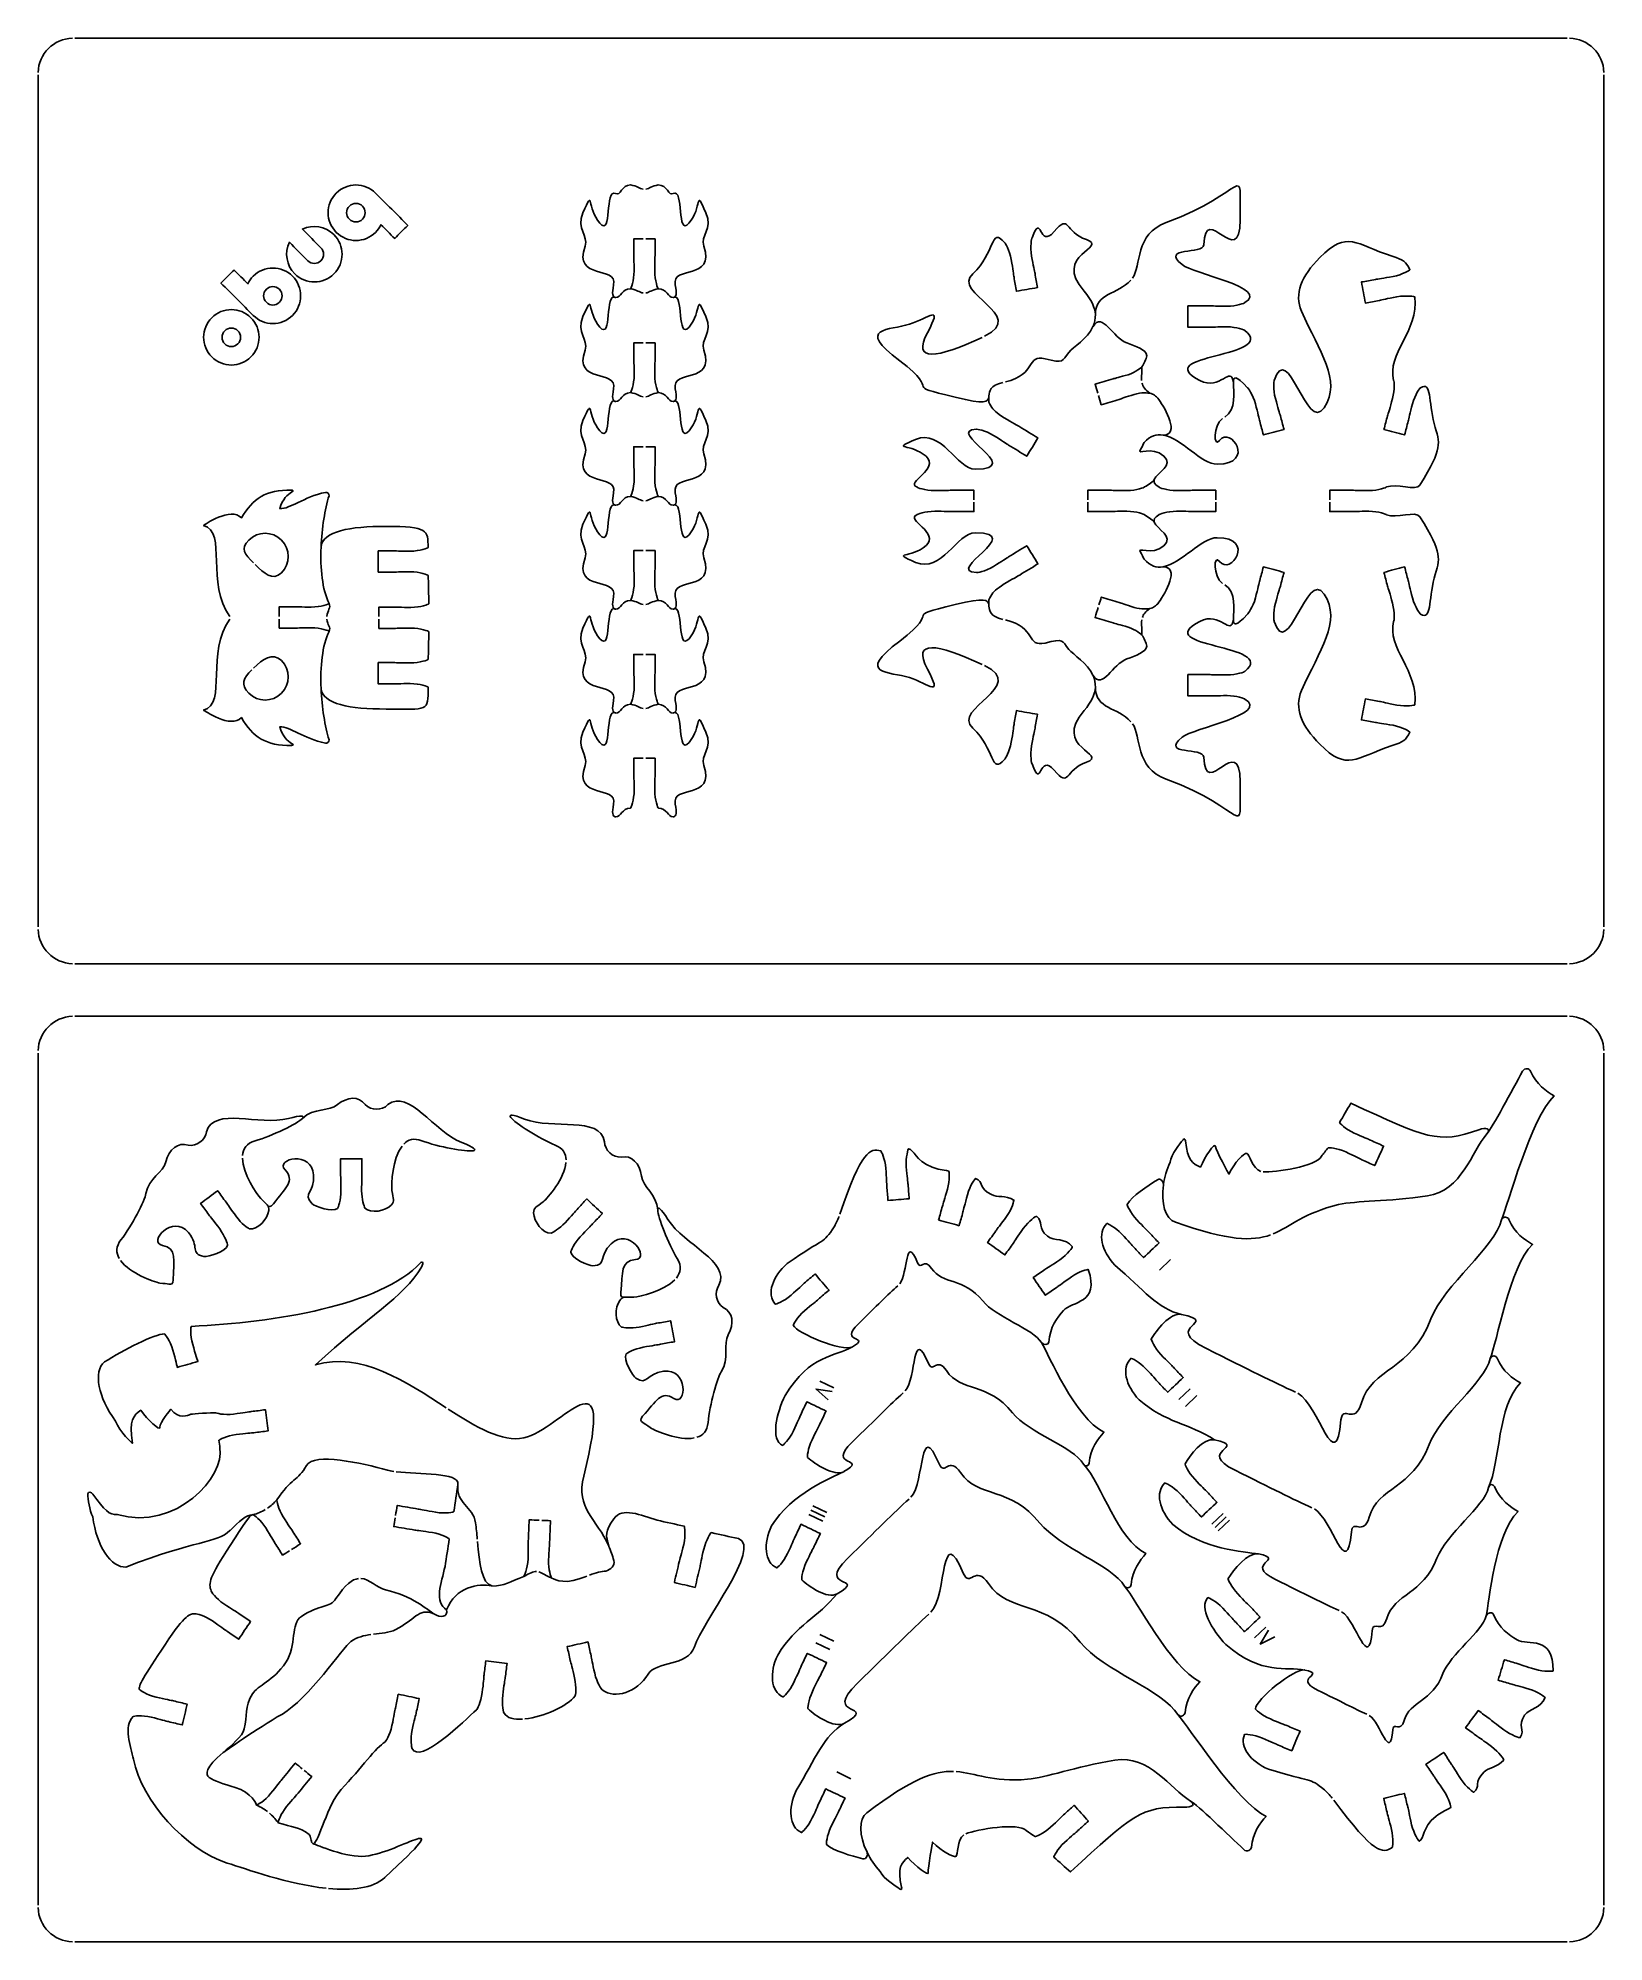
# Model space of a CAD drawing. Extents: x 206 to 426, y 105 to 372.
import ezdxf

# ---------------------------------------------------------------- set-up
doc = ezdxf.new("R2010")
doc.units = 0
doc.header["$MEASUREMENT"] = 0
doc.layers.add('DEFAULT', color=7, linetype='CONTINUOUS')

msp = doc.modelspace()

# ---------------------------------------------------------------- linework, layer by layer
at = {"layer": 'DEFAULT', "color": 1}
for points in [[(421.11, 372.24), (211.46, 372.24)], [(206.28, 367.06), (206.28, 247.41)], [(426.28, 247.41), (426.28, 367.06)], [(421.11, 242.23), (211.46, 242.23)], [(421.11, 234.87), (211.46, 234.87)], [(206.28, 229.69), (206.28, 110.04)], [(426.28, 110.04), (426.28, 229.69)], [(421.11, 104.86), (211.46, 104.86)]]:
    msp.add_lwpolyline(points, dxfattribs=at)
at = {"layer": 'DEFAULT', "color": 7}
for points in [[(365.41, 200.69), (363.82, 199.19)], [(317.86, 182.17), (315.6, 182.51), (317.31, 181.01)], [(318.1, 182.68), (316.13, 183.62)], [(368.16, 182.54), (366.58, 181.04)], [(369.07, 181.58), (367.49, 180.08)], [(317.1, 165.16), (315.13, 166.1)], [(316.53, 163.96), (314.56, 164.9)], [(316.82, 164.56), (314.85, 165.5)], [(372.78, 165.05), (371.19, 163.55)], [(373.23, 164.57), (371.65, 163.07)], [(373.69, 164.09), (372.1, 162.59)], [(318.09, 147.1), (316.12, 148.04)], [(378.76, 149.07), (377.17, 147.57)], [(380.03, 147.72), (377.99, 146.7), (379.15, 148.66)], [(317.52, 145.91), (315.55, 146.85)], [(320.49, 127.79), (318.52, 128.73)]]:
    msp.add_lwpolyline(points, dxfattribs=at)
at = {"layer": 'DEFAULT', "color": 1}
for points in [[(206.29, 367.41), (206.38, 370.03), (208.48, 372.14), (211.11, 372.23)], [(426.28, 367.41), (426.19, 370.03), (424.08, 372.14), (421.46, 372.23)], [(289.53, 337.02), (290.45, 336.9), (290.76, 336.51), (291.3, 336.44)], [(291.65, 336.44), (292.2, 336.51), (292.5, 336.9), (293.43, 337.02)], [(354.83, 333.42), (354.83, 336.51), (357.93, 336.16), (359.83, 338.25)], [(361.32, 324.15), (361.27, 324.76), (361.43, 325.38), (361.36, 326.07)], [(361.38, 323.79), (361.49, 323.32), (361.79, 322.86), (362.47, 322.35)], [(289.53, 322.44), (290.45, 322.32), (290.76, 321.93), (291.3, 321.86)], [(291.65, 321.86), (292.2, 321.93), (292.5, 322.32), (293.43, 322.44)], [(289.53, 307.85), (290.45, 307.73), (290.76, 307.34), (291.3, 307.27)], [(291.65, 307.27), (292.2, 307.34), (292.5, 307.73), (293.43, 307.85)], [(247.17, 292.83), (247.49, 292.19), (246.92, 291.91), (246.85, 291)], [(289.53, 293.26), (290.45, 293.14), (290.76, 292.76), (291.3, 292.68)], [(291.65, 292.68), (292.2, 292.75), (292.5, 293.14), (293.43, 293.26)], [(362.47, 292.12), (361.87, 291.68), (361.57, 291.27), (361.43, 290.86)], [(246.85, 290.65), (246.92, 289.75), (247.48, 289.55), (247.17, 288.92)], [(361.36, 288.4), (361.44, 289.17), (361.23, 289.85), (361.34, 290.52)], [(359.83, 276.22), (357.93, 278.32), (354.83, 277.96), (354.83, 281.05)], [(289.53, 278.67), (290.45, 278.56), (290.76, 278.17), (291.3, 278.09)], [(291.65, 278.09), (292.2, 278.17), (292.5, 278.56), (293.43, 278.67)], [(211.11, 242.24), (208.48, 242.33), (206.38, 244.44), (206.29, 247.06)], [(421.46, 242.24), (424.08, 242.33), (426.19, 244.43), (426.28, 247.06)], [(206.29, 230.04), (206.38, 232.66), (208.48, 234.77), (211.11, 234.86)], [(426.28, 230.04), (426.19, 232.66), (424.08, 234.77), (421.46, 234.86)], [(211.11, 104.87), (208.48, 104.96), (206.38, 107.07), (206.29, 109.69)], [(421.46, 104.87), (424.08, 104.96), (426.19, 107.06), (426.28, 109.69)]]:
    msp.add_open_spline(points, degree=3, dxfattribs=at)
for points, knots in [([(360.06, 338.53), (361.27, 340.26), (360.37, 344.72), (364.79, 346.34), (376.39, 350.57), (375.16, 355.24), (375.16, 346.69), (375.16, 339.45), (370.21, 349.4), (370.07, 343.22), (370.04, 341.74), (363.91, 343.07), (367.01, 340.42), (368.47, 339.18), (379.47, 337.14), (375.83, 335.08), (375.83, 335.02), (374.71, 334.58), (373.33, 334.58), (371.95, 334.58), (371.17, 334.63), (370.83, 334.63), (369.83, 334.63), (368.83, 334.63), (367.83, 334.63), (367.83, 333.63), (367.83, 332.63), (367.83, 331.63), (368.83, 331.63), (369.83, 331.63), (370.83, 331.63), (371.17, 331.63), (371.95, 331.68), (373.33, 331.68), (374.71, 331.68), (375.83, 331.23), (375.83, 331.17), (380.6, 327.31), (362.31, 327.89), (369.49, 324.16), (372.46, 322.62), (373.83, 326.43), (374.23, 323.83)], [0, 0, 0, 0, 1, 1, 1, 2, 2, 2, 3, 3, 3, 4, 4, 4, 5, 5, 5, 6, 6, 6, 7, 7, 7, 15.5, 15.5, 15.5, 24, 24, 24, 32.5, 32.5, 32.5, 33.5, 33.5, 33.5, 34.5, 34.5, 34.5, 35.5, 35.5, 35.5, 36.5, 36.5, 36.5, 36.5]), ([(291.3, 351.03), (290.75, 351.1), (290.45, 351.49), (289.52, 351.61), (288.25, 351.61), (288.09, 350.03), (287.43, 350.39), (285.86, 351.24), (286.98, 344.24), (285.21, 346.24), (283.31, 348.4), (284.42, 351.33), (282.84, 347.71), (281.82, 345.38), (283.66, 344.54), (283.13, 343.01), (281.44, 338.13), (287.75, 340.39), (287.14, 337.56), (286.88, 336.33), (287.01, 335.87), (287.38, 335.81), (287.41, 335.81), (287.43, 335.8), (287.46, 335.8), (288.21, 335.76), (288.26, 337.02), (289.52, 337.02), (289.58, 337.02), (290.02, 338.14), (290.02, 339.52), (290.02, 340.91), (289.97, 341.68), (289.97, 342.02), (289.97, 342.69), (289.97, 343.36), (289.97, 344.02), (290.42, 344.02), (290.86, 344.02), (291.3, 344.02)], [0, 0, 0, 0, 1, 1, 1, 2, 2, 2, 3, 3, 3, 4, 4, 4, 5, 5, 5, 6, 6, 6, 7, 7, 7, 8, 8, 8, 9, 9, 9, 10, 10, 10, 11, 11, 11, 16.66, 16.66, 16.66, 20.42, 20.42, 20.42, 20.42]), ([(291.65, 351.03), (292.19, 351.1), (292.5, 351.49), (293.42, 351.61), (294.7, 351.61), (294.85, 350.03), (295.51, 350.39), (297.09, 351.24), (295.97, 344.24), (297.73, 346.24), (299.64, 348.4), (298.53, 351.33), (300.11, 347.71), (301.13, 345.38), (299.29, 344.54), (299.82, 343.01), (301.5, 338.13), (295.2, 340.39), (295.81, 337.56), (296.07, 336.33), (295.94, 335.87), (295.57, 335.81), (295.54, 335.81), (295.52, 335.8), (295.49, 335.8), (294.74, 335.76), (294.69, 337.02), (293.42, 337.02), (293.37, 337.02), (292.92, 338.14), (292.92, 339.52), (292.92, 340.91), (292.97, 341.68), (292.97, 342.02), (292.97, 342.69), (292.97, 343.36), (292.97, 344.02), (292.53, 344.02), (292.09, 344.02), (291.65, 344.02)], [0, 0, 0, 0, 1, 1, 1, 2, 2, 2, 3, 3, 3, 4, 4, 4, 5, 5, 5, 6, 6, 6, 7, 7, 7, 8, 8, 8, 9.01, 9.01, 9.01, 10.01, 10.01, 10.01, 11.01, 11.01, 11.01, 16.67, 16.67, 16.67, 20.42, 20.42, 20.42, 20.42]), ([(339.27, 330.36), (345.41, 333.38), (334.54, 336.33), (337.63, 339.15), (340.75, 342), (340.1, 345.87), (342.09, 343.5), (342.15, 343.5), (342.78, 342.48), (343.02, 341.13), (343.26, 339.76), (343.34, 338.99), (343.4, 338.65), (343.52, 338), (343.63, 337.34), (343.75, 336.68), (344.73, 336.86), (345.72, 337.03), (346.7, 337.2), (346.59, 337.86), (346.47, 338.51), (346.35, 339.17), (346.29, 339.51), (346.11, 340.27), (345.87, 341.63), (345.64, 342.99), (345.88, 344.17), (345.94, 344.17), (347.3, 348), (346.87, 342.49), (349.06, 345.06), (351.25, 347.64), (350.42, 345.05), (353.59, 343.93), (356.75, 342.81), (348.73, 341.86), (353.24, 336.69), (354.32, 335.46), (354.77, 334.37), (354.83, 333.42), (354.86, 332.81), (354.73, 332.25), (354.5, 331.74), (354.5, 331.74), (354.49, 331.73), (354.49, 331.72), (353.7, 329.98), (351.71, 328.83), (351.11, 328.1), (350.07, 326.81), (350.45, 326.54), (347.76, 327.19), (345.11, 327.84), (346.62, 324.98), (342.2, 323.95)], [0, 0, 0, 0, 1, 1, 1, 2, 2, 2, 3, 3, 3, 4, 4, 4, 9.665404, 9.665404, 9.665404, 18.162599, 18.162599, 18.162599, 23.83901, 23.83901, 23.83901, 24.83901, 24.83901, 24.83901, 25.83901, 25.83901, 25.83901, 26.83901, 26.83901, 26.83901, 27.83901, 27.83901, 27.83901, 28.83901, 28.83901, 28.83901, 29.83901, 29.83901, 29.83901, 30.83901, 30.83901, 30.83901, 31.83901, 31.83901, 31.83901, 32.83901, 32.83901, 32.83901, 33.83901, 33.83901, 33.83901, 34.83901, 34.83901, 34.83901, 34.83901]), ([(373.01, 319.01), (374.72, 320.02), (374.23, 322.59), (374.23, 323.83), (374.23, 324.76), (374.51, 324.94), (376.19, 323.14), (376.25, 323.14), (376.97, 322.18), (377.32, 320.86), (377.68, 319.52), (377.83, 318.76), (377.92, 318.43), (378.09, 317.78), (378.27, 317.14), (378.44, 316.5), (379.41, 316.75), (380.37, 317.01), (381.34, 317.27), (381.16, 317.92), (380.99, 318.56), (380.82, 319.2), (380.73, 319.53), (380.48, 320.27), (380.13, 321.61), (379.77, 322.94), (379.91, 324.14), (379.96, 324.15), (381.86, 330), (384.56, 316.62), (386.97, 320.32), (389.5, 324.21), (386.29, 328.19), (383.79, 333.88), (382.73, 336.29), (383.77, 338.82), (386.35, 341.4), (390.26, 345.31), (391.29, 343.31), (396.54, 341.59), (398.12, 341.07), (398.43, 340.89), (399.02, 339.7), (399.02, 339.65), (398, 339.01), (396.65, 338.75), (395.29, 338.5), (394.52, 338.41), (394.18, 338.34), (393.53, 338.22), (392.87, 338.1), (392.22, 337.98), (392.4, 336.99), (392.58, 336.01), (392.77, 335.03), (393.42, 335.15), (394.08, 335.27), (394.73, 335.39), (395.07, 335.46), (395.82, 335.65), (397.18, 335.9), (398.54, 336.15), (399.72, 335.92), (399.73, 335.87), (400.28, 331.1), (395.73, 327.84), (396.74, 324.15), (396.8, 324.14), (396.94, 322.94), (396.58, 321.61), (396.22, 320.27), (395.98, 319.53), (395.88, 319.2), (395.71, 318.56), (395.54, 317.92), (395.37, 317.27), (396.33, 317.01), (397.3, 316.75), (398.27, 316.5), (398.44, 317.14), (398.61, 317.78), (398.78, 318.43), (398.87, 318.76), (399.02, 319.52), (399.38, 320.86), (399.74, 322.18), (400.46, 323.14), (400.51, 323.14), (402.1, 324.1), (401.6, 321.18), (402.44, 318.09), (403.25, 315.09), (403.68, 314.88), (400.44, 309.46), (399.91, 308.58), (397.06, 309.74), (395.75, 309.19), (395.75, 309.14), (394.64, 308.68), (393.25, 308.68), (391.87, 308.68), (391.09, 308.73), (390.75, 308.73), (389.75, 308.73), (388.75, 308.73), (387.75, 308.73), (387.75, 308.29), (387.75, 307.85), (387.75, 307.41)], [0, 0, 0, 0, 1, 1, 1, 2, 2, 2, 3, 3, 3, 4, 4, 4, 9.673738, 9.673738, 9.673738, 18.173132, 18.173132, 18.173132, 23.847836, 23.847836, 23.847836, 24.847836, 24.847836, 24.847836, 25.847836, 25.847836, 25.847836, 26.847836, 26.847836, 26.847836, 27.847836, 27.847836, 27.847836, 28.847836, 28.847836, 28.847836, 29.847836, 29.847836, 29.847836, 30.847836, 30.847836, 30.847836, 31.847836, 31.847836, 31.847836, 32.847836, 32.847836, 32.847836, 38.514095, 38.514095, 38.514095, 47.019383, 47.019383, 47.019383, 52.685827, 52.685827, 52.685827, 53.685827, 53.685827, 53.685827, 54.685827, 54.685827, 54.685827, 55.685827, 55.685827, 55.685827, 56.685827, 56.685827, 56.685827, 57.685827, 57.685827, 57.685827, 63.357948, 63.357948, 63.357948, 71.857342, 71.857342, 71.857342, 77.53108, 77.53108, 77.53108, 78.53108, 78.53108, 78.53108, 79.53108, 79.53108, 79.53108, 80.53108, 80.53108, 80.53108, 81.53108, 81.53108, 81.53108, 82.53108, 82.53108, 82.53108, 83.53108, 83.53108, 83.53108, 84.53108, 84.53108, 84.53108, 93.03108, 93.03108, 93.03108, 96.78108, 96.78108, 96.78108, 96.78108]), ([(287.44, 335.8), (285.86, 336.65), (286.98, 329.65), (285.21, 331.65), (283.31, 333.81), (284.42, 336.74), (282.84, 333.12), (281.82, 330.8), (283.66, 329.96), (283.13, 328.42), (281.45, 323.55), (287.75, 325.8), (287.14, 322.98), (286.88, 321.74), (287.01, 321.29), (287.38, 321.22), (287.41, 321.22), (287.43, 321.21), (287.46, 321.21), (288.21, 321.17), (288.27, 322.43), (289.53, 322.44), (289.58, 322.44), (290.03, 323.55), (290.03, 324.94), (290.03, 326.32), (289.98, 327.09), (289.98, 327.44), (289.98, 328.1), (289.98, 328.77), (289.98, 329.43), (290.42, 329.43), (290.86, 329.43), (291.3, 329.43)], [0, 0, 0, 0, 1, 1, 1, 2, 2, 2, 3, 3, 3, 4, 4, 4, 5, 5, 5, 6, 6, 6, 7, 7, 7, 8, 8, 8, 9, 9, 9, 14.66, 14.66, 14.66, 18.41, 18.41, 18.41, 18.41]), ([(291.65, 329.43), (292.09, 329.43), (292.53, 329.43), (292.98, 329.43), (292.98, 328.77), (292.98, 328.1), (292.98, 327.44), (292.98, 327.09), (292.93, 326.32), (292.93, 324.94), (292.93, 323.55), (293.37, 322.44), (293.43, 322.44), (294.69, 322.43), (294.74, 321.17), (295.49, 321.21), (295.52, 321.21), (295.54, 321.22), (295.57, 321.22), (295.94, 321.29), (296.07, 321.74), (295.81, 322.98), (295.2, 325.8), (301.51, 323.55), (299.82, 328.42), (299.29, 329.96), (301.13, 330.8), (300.11, 333.12), (298.53, 336.74), (299.64, 333.81), (297.74, 331.65), (295.97, 329.65), (297.09, 336.65), (295.52, 335.8)], [0, 0, 0, 0, 3.76, 3.76, 3.76, 9.42, 9.42, 9.42, 10.42, 10.42, 10.42, 11.43, 11.43, 11.43, 12.43, 12.43, 12.43, 13.43, 13.43, 13.43, 14.43, 14.43, 14.43, 15.43, 15.43, 15.43, 16.43, 16.43, 16.43, 17.43, 17.43, 17.43, 18.43, 18.43, 18.43, 18.43]), ([(341.85, 323.88), (340, 323.44), (339.95, 322.63), (339.88, 322.01), (339.87, 321.98), (339.87, 321.96), (339.87, 321.93), (339.87, 321.91), (339.86, 321.89), (339.86, 321.87), (339.75, 321.12), (339.39, 320.73), (335.15, 321.79), (327.2, 323.78), (333.7, 322.16), (327.34, 326.91), (320.99, 331.67), (325.95, 331.17), (328.72, 332.05), (331.48, 332.93), (333.46, 335.02), (331.23, 330.85), (329.03, 326.71), (332.54, 327.22), (338.94, 330.2)], [0, 0, 0, 0, 1, 1, 1, 2, 2, 2, 3, 3, 3, 4, 4, 4, 5, 5, 5, 6, 6, 6, 7, 7, 7, 8, 8, 8, 8]), ([(355.17, 322.36), (355.05, 322.78), (354.92, 323.19), (354.79, 323.61), (355.63, 323.86), (356.47, 324.12), (357.31, 324.37), (357.59, 324.46), (358.26, 324.61), (359.42, 324.96), (360.56, 325.31), (361.36, 326.01), (361.36, 326.07), (361.67, 326.46), (361.99, 327.2), (362.06, 327.61), (361.99, 328.48), (360.48, 328.99), (359.27, 329.42), (357.25, 330.13), (355.86, 333.84), (354.5, 331.74), (354.5, 331.74), (354.49, 331.73), (354.49, 331.72)], [0, 0, 0, 0, 3.700124, 3.700124, 3.700124, 11.151082, 11.151082, 11.151082, 12.151082, 12.151082, 12.151082, 13.151082, 13.151082, 13.151082, 14.151082, 14.151082, 14.151082, 15.151082, 15.151082, 15.151082, 16.151082, 16.151082, 16.151082, 17.151082, 17.151082, 17.151082, 17.151082]), ([(287.44, 321.21), (285.86, 322.07), (286.98, 315.07), (285.21, 317.07), (283.31, 319.22), (284.42, 322.16), (282.84, 318.54), (281.82, 316.21), (283.66, 315.37), (283.13, 313.83), (281.45, 308.96), (287.75, 311.22), (287.14, 308.39), (286.88, 307.16), (287.01, 306.7), (287.38, 306.63), (287.41, 306.63), (287.43, 306.63), (287.46, 306.63), (288.21, 306.58), (288.27, 307.84), (289.53, 307.85), (289.58, 307.85), (290.03, 308.97), (290.03, 310.35), (290.03, 311.74), (289.98, 312.51), (289.98, 312.85), (289.98, 313.52), (289.98, 314.18), (289.98, 314.85), (290.42, 314.85), (290.86, 314.85), (291.3, 314.85)], [0, 0, 0, 0, 1, 1, 1, 2, 2, 2, 3, 3, 3, 4, 4, 4, 5, 5, 5, 6, 6, 6, 7, 7, 7, 8, 8, 8, 9, 9, 9, 14.67, 14.67, 14.67, 18.42, 18.42, 18.42, 18.42]), ([(291.65, 314.85), (292.09, 314.85), (292.53, 314.85), (292.98, 314.85), (292.98, 314.18), (292.98, 313.52), (292.98, 312.85), (292.98, 312.51), (292.93, 311.74), (292.93, 310.35), (292.93, 308.97), (293.37, 307.85), (293.43, 307.85), (294.69, 307.84), (294.74, 306.58), (295.49, 306.63), (295.52, 306.63), (295.54, 306.63), (295.57, 306.63), (295.94, 306.7), (296.07, 307.16), (295.81, 308.39), (295.2, 311.22), (301.51, 308.96), (299.82, 313.83), (299.29, 315.37), (301.13, 316.21), (300.11, 318.54), (298.53, 322.16), (299.64, 319.22), (297.74, 317.07), (295.97, 315.07), (297.09, 322.07), (295.52, 321.21)], [0, 0, 0, 0, 3.76, 3.76, 3.76, 9.43, 9.43, 9.43, 10.43, 10.43, 10.43, 11.44, 11.44, 11.44, 12.44, 12.44, 12.44, 13.44, 13.44, 13.44, 14.44, 14.44, 14.44, 15.44, 15.44, 15.44, 16.44, 16.44, 16.44, 17.44, 17.44, 17.44, 18.44, 18.44, 18.44, 18.44]), ([(337.76, 307.41), (337.76, 307.85), (337.76, 308.29), (337.76, 308.73), (336.76, 308.73), (335.76, 308.73), (334.76, 308.73), (334.41, 308.73), (333.64, 308.68), (332.26, 308.68), (330.87, 308.68), (329.75, 309.13), (329.75, 309.19), (328.07, 309.8), (333.05, 311.73), (331.05, 313.5), (328.9, 315.4), (325.96, 314.3), (329.58, 315.87), (333.2, 317.43), (335.39, 311.7), (337.95, 311.7), (345.19, 311.7), (333.52, 317.08), (338.13, 317.3), (338.16, 317.35), (339.35, 317.15), (340.52, 316.43), (341.7, 315.71), (342.34, 315.26), (342.64, 315.08), (343.49, 314.56), (344.34, 314.04), (345.19, 313.52), (345.71, 314.37), (346.24, 315.22), (346.76, 316.08), (345.9, 316.6), (345.05, 317.12), (344.2, 317.64), (343.91, 317.82), (343.21, 318.18), (342.04, 318.9), (340.86, 319.62), (340.52, 319.96), (340.13, 320.59), (339.9, 320.95), (339.79, 321.19), (339.86, 321.87), (339.86, 321.89), (339.87, 321.91), (339.87, 321.93), (339.87, 321.96), (339.87, 321.98), (339.88, 322.01)], [0, 0, 0, 0, 3.75, 3.75, 3.75, 12.25, 12.25, 12.25, 13.25, 13.25, 13.25, 14.25, 14.25, 14.25, 15.25, 15.25, 15.25, 16.25, 16.25, 16.25, 17.25, 17.25, 17.25, 18.25, 18.25, 18.25, 19.25, 19.25, 19.25, 20.25, 20.25, 20.25, 28.746317, 28.746317, 28.746317, 37.243155, 37.243155, 37.243155, 45.739472, 45.739472, 45.739472, 46.739472, 46.739472, 46.739472, 47.739472, 47.739472, 47.739472, 48.739472, 48.739472, 48.739472, 49.739472, 49.739472, 49.739472, 50.739472, 50.739472, 50.739472, 50.739472]), ([(364.34, 316.49), (364.35, 316.49), (364.35, 316.49), (364.36, 316.49), (366.75, 316.51), (364.68, 320.18), (363.74, 321.47), (363.31, 322.05), (363.04, 322.22), (362.47, 322.35), (362.28, 322.4), (361.31, 322.51), (360.26, 322.18), (359.1, 321.83), (358.47, 321.59), (358.18, 321.5), (357.34, 321.25), (356.5, 321), (355.66, 320.74), (355.53, 321.17), (355.41, 321.6), (355.28, 322.03)], [0, 0, 0, 0, 0.05, 0.05, 0.05, 1.05, 1.05, 1.05, 2.05, 2.05, 2.05, 3.05, 3.05, 3.05, 4.05, 4.05, 4.05, 11.490807, 11.490807, 11.490807, 15.292428, 15.292428, 15.292428, 15.292428]), ([(371.75, 307.41), (371.75, 307.85), (371.75, 308.29), (371.75, 308.73), (370.75, 308.73), (369.76, 308.73), (368.76, 308.73), (368.41, 308.73), (367.64, 308.68), (366.25, 308.68), (364.87, 308.68), (363.75, 309.13), (363.75, 309.19), (363.12, 309.54), (362.99, 309.89), (363.11, 310.23), (363.47, 311.23), (365.94, 312.23), (364.45, 313.54), (362.74, 315.05), (360.61, 313.54), (361.16, 314.44), (361.34, 314.77), (361.52, 315.1), (361.7, 315.43), (362.53, 316.4), (363.42, 316.65), (364.34, 316.49), (364.35, 316.49), (364.35, 316.49), (364.36, 316.49), (366.93, 316.04), (369.7, 312.4), (371.95, 312.4), (377.45, 312.4), (373.8, 317.84), (372.27, 315.72), (371.47, 314.6), (371.29, 317.81), (372.7, 318.83)], [0, 0, 0, 0, 3.75, 3.75, 3.75, 12.25, 12.25, 12.25, 13.25, 13.25, 13.25, 14.25, 14.25, 14.25, 15.25, 15.25, 15.25, 16.25, 16.25, 16.25, 17.25, 17.25, 17.25, 20.44163, 20.44163, 20.44163, 21.44163, 21.44163, 21.44163, 21.49163, 21.49163, 21.49163, 22.49163, 22.49163, 22.49163, 23.49163, 23.49163, 23.49163, 24.49163, 24.49163, 24.49163, 24.49163]), ([(353.76, 307.41), (353.76, 307.85), (353.76, 308.29), (353.76, 308.73), (354.76, 308.73), (355.75, 308.73), (356.75, 308.73), (357.1, 308.73), (357.87, 308.68), (359.26, 308.68), (360.64, 308.68), (361.75, 309.14), (361.75, 309.19), (362.27, 309.53), (363.01, 309.97), (363.11, 310.23)], [0, 0, 0, 0, 3.75, 3.75, 3.75, 12.25, 12.25, 12.25, 13.25, 13.25, 13.25, 14.25, 14.25, 14.25, 15.25, 15.25, 15.25, 15.25]), ([(240.17, 291), (240.17, 291.45), (240.17, 291.91), (240.17, 292.37), (240.84, 292.37), (241.5, 292.37), (242.17, 292.37), (242.51, 292.37), (243.29, 292.32), (244.67, 292.33), (246.05, 292.33), (247.17, 292.77), (247.17, 292.83), (246.2, 294.78), (245.92, 297.78), (246.05, 300.75), (246.16, 303.43), (246.59, 306.09), (247.16, 307.97), (247.22, 308.18), (246.9, 308.49), (246.69, 308.44), (243.51, 307.77), (241.75, 306.1), (240.23, 306.15), (240.63, 307.51), (241.37, 308.15), (241.9, 308.45), (242.28, 308.66), (242.11, 308.74), (241.9, 308.74), (238.28, 308.85), (236.46, 307.56), (234.85, 304.84), (233.38, 306.48), (229.55, 303.8), (229.55, 303.8), (232.89, 302.91), (229.8, 295.58), (233.24, 291)], [0, 0, 0, 0, 3.901, 3.901, 3.901, 9.571, 9.571, 9.571, 10.571, 10.571, 10.571, 11.571, 11.571, 11.571, 12.571, 12.571, 12.571, 13.571, 13.571, 13.571, 14.571, 14.571, 14.571, 15.571, 15.571, 15.571, 16.571, 16.571, 16.571, 17.571, 17.571, 17.571, 18.571, 18.571, 18.571, 19.571, 19.571, 19.571, 20.571, 20.571, 20.571, 20.571]), ([(287.44, 306.63), (285.86, 307.48), (286.98, 300.48), (285.21, 302.48), (283.31, 304.64), (284.42, 307.57), (282.84, 303.95), (281.82, 301.62), (283.66, 300.78), (283.13, 299.25), (281.45, 294.37), (287.75, 296.63), (287.14, 293.8), (286.88, 292.57), (287.01, 292.11), (287.38, 292.05), (287.41, 292.05), (287.43, 292.04), (287.46, 292.04), (288.21, 292), (288.27, 293.26), (289.53, 293.26), (289.58, 293.26), (290.03, 294.38), (290.03, 295.77), (290.03, 297.15), (289.98, 297.92), (289.98, 298.27), (289.98, 298.93), (289.98, 299.6), (289.98, 300.26), (290.42, 300.26), (290.86, 300.26), (291.3, 300.26)], [0, 0, 0, 0, 1, 1, 1, 2, 2, 2, 3, 3, 3, 4, 4, 4, 5, 5, 5, 6, 6, 6, 7, 7, 7, 8, 8, 8, 9, 9, 9, 14.661, 14.661, 14.661, 18.411, 18.411, 18.411, 18.411]), ([(291.65, 300.26), (292.09, 300.26), (292.53, 300.26), (292.98, 300.26), (292.98, 299.6), (292.98, 298.93), (292.98, 298.27), (292.98, 297.92), (292.93, 297.15), (292.93, 295.77), (292.93, 294.38), (293.37, 293.26), (293.43, 293.26), (294.69, 293.26), (294.74, 292), (295.49, 292.04), (295.52, 292.04), (295.54, 292.05), (295.57, 292.05), (295.94, 292.11), (296.07, 292.57), (295.81, 293.8), (295.2, 296.63), (301.51, 294.37), (299.82, 299.25), (299.29, 300.79), (301.13, 301.62), (300.11, 303.95), (298.53, 307.57), (299.64, 304.64), (297.74, 302.48), (295.97, 300.48), (297.09, 307.48), (295.52, 306.63)], [0, 0, 0, 0, 3.76, 3.76, 3.76, 9.421, 9.421, 9.421, 10.421, 10.421, 10.421, 11.431, 11.431, 11.431, 12.431, 12.431, 12.431, 13.431, 13.431, 13.431, 14.431, 14.431, 14.431, 15.431, 15.431, 15.431, 16.431, 16.431, 16.431, 17.431, 17.431, 17.431, 18.431, 18.431, 18.431, 18.431]), ([(339.88, 292.46), (339.87, 292.51), (339.87, 292.56), (339.86, 292.6), (339.79, 293.28), (339.9, 293.52), (340.13, 293.88), (340.52, 294.51), (340.86, 294.85), (342.04, 295.57), (343.21, 296.29), (343.91, 296.65), (344.2, 296.83), (345.05, 297.35), (345.9, 297.87), (346.76, 298.39), (346.24, 299.25), (345.71, 300.1), (345.19, 300.95), (344.34, 300.43), (343.49, 299.91), (342.64, 299.39), (342.34, 299.21), (341.7, 298.76), (340.52, 298.04), (339.35, 297.32), (338.16, 297.12), (338.13, 297.17), (333.52, 297.39), (345.19, 302.77), (337.95, 302.77), (335.39, 302.77), (333.2, 297.04), (329.58, 298.6), (325.96, 300.17), (328.9, 299.07), (331.05, 300.97), (333.05, 302.74), (328.07, 304.67), (329.75, 305.28), (329.75, 305.33), (330.87, 305.78), (332.26, 305.78), (333.64, 305.78), (334.41, 305.74), (334.76, 305.74), (335.76, 305.74), (336.76, 305.74), (337.76, 305.74), (337.76, 306.18), (337.76, 306.62), (337.76, 307.06)], [0, 0, 0, 0, 1, 1, 1, 2, 2, 2, 3, 3, 3, 4, 4, 4, 12.496317, 12.496317, 12.496317, 20.993155, 20.993155, 20.993155, 29.489472, 29.489472, 29.489472, 30.489472, 30.489472, 30.489472, 31.489472, 31.489472, 31.489472, 32.489472, 32.489472, 32.489472, 33.489472, 33.489472, 33.489472, 34.489472, 34.489472, 34.489472, 35.489472, 35.489472, 35.489472, 36.489472, 36.489472, 36.489472, 37.489472, 37.489472, 37.489472, 45.989472, 45.989472, 45.989472, 49.748472, 49.748472, 49.748472, 49.748472]), ([(363.11, 304.24), (363.01, 304.5), (362.27, 304.95), (361.75, 305.28), (361.75, 305.34), (360.63, 305.79), (359.26, 305.79), (357.87, 305.79), (357.1, 305.74), (356.75, 305.74), (355.75, 305.74), (354.76, 305.74), (353.76, 305.74), (353.76, 306.18), (353.76, 306.62), (353.76, 307.06)], [0, 0, 0, 0, 1, 1, 1, 2, 2, 2, 3, 3, 3, 11.5, 11.5, 11.5, 15.259, 15.259, 15.259, 15.259]), ([(371.75, 307.06), (371.75, 306.62), (371.75, 306.18), (371.75, 305.74), (370.75, 305.74), (369.76, 305.74), (368.76, 305.74), (368.41, 305.74), (367.64, 305.79), (366.25, 305.79), (364.87, 305.79), (363.75, 305.34), (363.75, 305.28), (363.12, 304.93), (362.99, 304.58), (363.11, 304.24), (363.47, 303.24), (365.94, 302.24), (364.45, 300.93), (362.74, 299.42), (360.61, 300.93), (361.16, 300.03), (361.34, 299.7), (361.52, 299.37), (361.7, 299.04), (362.53, 298.07), (363.42, 297.82), (364.34, 297.98), (364.35, 297.98), (364.35, 297.98), (364.36, 297.98), (366.93, 298.43), (369.7, 302.07), (371.95, 302.07), (377.45, 302.07), (373.8, 296.63), (372.27, 298.75), (371.47, 299.87), (371.29, 296.65), (372.7, 295.64)], [0, 0, 0, 0, 3.759, 3.759, 3.759, 12.259, 12.259, 12.259, 13.259, 13.259, 13.259, 14.259, 14.259, 14.259, 15.259, 15.259, 15.259, 16.259, 16.259, 16.259, 17.259, 17.259, 17.259, 20.449752, 20.449752, 20.449752, 21.449752, 21.449752, 21.449752, 21.499752, 21.499752, 21.499752, 22.499752, 22.499752, 22.499752, 23.499752, 23.499752, 23.499752, 24.499752, 24.499752, 24.499752, 24.499752]), ([(387.75, 307.06), (387.75, 306.62), (387.75, 306.18), (387.75, 305.74), (388.75, 305.74), (389.75, 305.74), (390.75, 305.74), (391.09, 305.74), (391.87, 305.78), (393.25, 305.78), (394.64, 305.78), (395.75, 305.34), (395.75, 305.28), (397.06, 304.74), (399.91, 305.9), (400.44, 305.01), (403.68, 299.59), (403.25, 299.37), (402.44, 296.38), (401.6, 293.29), (402.1, 290.37), (400.51, 291.33), (400.46, 291.33), (399.74, 292.29), (399.38, 293.61), (399.02, 294.95), (398.87, 295.71), (398.78, 296.04), (398.61, 296.69), (398.44, 297.33), (398.27, 297.97), (397.3, 297.72), (396.33, 297.46), (395.37, 297.2), (395.54, 296.55), (395.71, 295.91), (395.88, 295.27), (395.98, 294.94), (396.22, 294.2), (396.58, 292.86), (396.94, 291.53), (396.8, 290.33), (396.74, 290.32), (395.73, 286.63), (400.28, 283.37), (399.73, 278.6), (399.72, 278.55), (398.54, 278.32), (397.18, 278.57), (395.82, 278.82), (395.07, 279.01), (394.73, 279.08), (394.08, 279.2), (393.42, 279.32), (392.77, 279.44), (392.58, 278.46), (392.4, 277.48), (392.22, 276.49), (392.87, 276.37), (393.53, 276.25), (394.18, 276.13), (394.52, 276.06), (395.29, 275.97), (396.65, 275.72), (398, 275.46), (399.02, 274.82), (399.02, 274.77), (398.43, 273.58), (398.12, 273.4), (396.54, 272.88), (391.29, 271.16), (390.26, 269.16), (386.35, 273.07), (383.77, 275.65), (382.73, 278.18), (383.79, 280.59), (386.29, 286.28), (389.5, 290.26), (386.97, 294.15), (384.56, 297.85), (381.86, 284.47), (379.96, 290.32), (379.91, 290.33), (379.77, 291.53), (380.13, 292.86), (380.48, 294.2), (380.73, 294.94), (380.82, 295.27), (380.99, 295.91), (381.16, 296.55), (381.34, 297.2), (380.37, 297.46), (379.41, 297.72), (378.44, 297.97), (378.27, 297.33), (378.09, 296.69), (377.92, 296.04), (377.83, 295.71), (377.68, 294.95), (377.32, 293.61), (376.97, 292.29), (376.25, 291.33), (376.19, 291.33), (374.51, 289.53), (374.23, 289.71), (374.23, 290.64), (374.23, 291.88), (374.72, 294.45), (373.01, 295.46)], [0, 0, 0, 0, 3.75, 3.75, 3.75, 12.25, 12.25, 12.25, 13.25, 13.25, 13.25, 14.25, 14.25, 14.25, 15.25, 15.25, 15.25, 16.25, 16.25, 16.25, 17.25, 17.25, 17.25, 18.25, 18.25, 18.25, 19.25, 19.25, 19.25, 24.924704, 24.924704, 24.924704, 33.424098, 33.424098, 33.424098, 39.096219, 39.096219, 39.096219, 40.096219, 40.096219, 40.096219, 41.096219, 41.096219, 41.096219, 42.096219, 42.096219, 42.096219, 43.096219, 43.096219, 43.096219, 44.096219, 44.096219, 44.096219, 49.76168, 49.76168, 49.76168, 58.268134, 58.268134, 58.268134, 63.935193, 63.935193, 63.935193, 64.935193, 64.935193, 64.935193, 65.935193, 65.935193, 65.935193, 66.935193, 66.935193, 66.935193, 67.935193, 67.935193, 67.935193, 68.935193, 68.935193, 68.935193, 69.935193, 69.935193, 69.935193, 70.935193, 70.935193, 70.935193, 71.935193, 71.935193, 71.935193, 72.935193, 72.935193, 72.935193, 78.609897, 78.609897, 78.609897, 87.109291, 87.109291, 87.109291, 92.783995, 92.783995, 92.783995, 93.783995, 93.783995, 93.783995, 94.783995, 94.783995, 94.783995, 95.783995, 95.783995, 95.783995, 96.783995, 96.783995, 96.783995, 96.783995]), ([(236.8, 298.3), (238.02, 297.08), (239.24, 295.92), (240.48, 297.15), (241.75, 298.42), (241.75, 300.47), (240.48, 301.74), (239.2, 303.01), (237.15, 303.01), (235.88, 301.74), (234.65, 300.51), (235.36, 299.74), (236.56, 298.55)], [0, 0, 0, 0, 1, 1, 1, 2, 2, 2, 3, 3, 3, 4, 4, 4, 4]), ([(246.05, 300.75), (246.21, 302.99), (250.13, 303.66), (255.17, 303.66), (261.07, 303.66), (261.08, 303.11), (261.08, 300.68), (261.08, 300.63), (259.96, 300.18), (258.58, 300.18), (257.19, 300.18), (256.42, 300.22), (256.08, 300.22), (255.41, 300.22), (254.74, 300.22), (254.08, 300.22), (254.08, 299.22), (254.08, 298.22), (254.08, 297.23), (254.74, 297.23), (255.41, 297.23), (256.08, 297.23), (256.42, 297.23), (257.19, 297.28), (258.58, 297.28), (259.96, 297.28), (261.08, 296.83), (261.08, 296.77), (261.15, 295.87), (261.17, 293.91), (261.17, 292.78), (261.17, 292.73), (260.05, 292.28), (258.67, 292.28), (257.29, 292.28), (256.51, 292.33), (256.17, 292.33), (255.5, 292.33), (254.84, 292.33), (254.17, 292.33), (254.17, 291.88), (254.17, 291.44), (254.17, 291)], [0, 0, 0, 0, 1, 1, 1, 2, 2, 2, 3, 3, 3, 4, 4, 4, 9.67, 9.67, 9.67, 18.17, 18.17, 18.17, 23.84, 23.84, 23.84, 24.84, 24.84, 24.84, 25.84, 25.84, 25.84, 26.84, 26.84, 26.84, 27.84, 27.84, 27.84, 28.84, 28.84, 28.84, 34.51, 34.51, 34.51, 38.291, 38.291, 38.291, 38.291]), ([(364.34, 297.98), (364.35, 297.98), (364.35, 297.98), (364.36, 297.98), (366.75, 297.96), (364.68, 294.29), (363.74, 293), (363.31, 292.41), (363.04, 292.25), (362.47, 292.12), (362.28, 292.08), (361.31, 291.96), (360.26, 292.29), (359.1, 292.64), (358.47, 292.88), (358.18, 292.97), (357.34, 293.22), (356.5, 293.47), (355.66, 293.73), (355.55, 293.36), (355.44, 292.99), (355.33, 292.63)], [0, 0, 0, 0, 0.05, 0.05, 0.05, 1.05, 1.05, 1.05, 2.05, 2.05, 2.05, 3.05, 3.05, 3.05, 4.05, 4.05, 4.05, 11.488491, 11.488491, 11.488491, 14.750873, 14.750873, 14.750873, 14.750873]), ([(287.44, 292.04), (285.86, 292.89), (286.98, 285.89), (285.21, 287.89), (283.31, 290.05), (284.42, 292.98), (282.84, 289.37), (281.82, 287.04), (283.66, 286.2), (283.13, 284.66), (281.45, 279.79), (287.75, 282.04), (287.14, 279.22), (286.88, 277.99), (287.01, 277.53), (287.38, 277.46), (287.41, 277.46), (287.43, 277.46), (287.46, 277.45), (288.21, 277.41), (288.27, 278.67), (289.53, 278.67), (289.58, 278.67), (290.03, 279.79), (290.03, 281.18), (290.03, 282.56), (289.98, 283.33), (289.98, 283.68), (289.98, 284.34), (289.98, 285.01), (289.98, 285.68), (290.42, 285.68), (290.86, 285.68), (291.3, 285.68)], [0, 0, 0, 0, 1, 1, 1, 2, 2, 2, 3, 3, 3, 4, 4, 4, 5, 5, 5, 6, 6, 6, 7, 7, 7, 8, 8, 8, 9, 9, 9, 14.66, 14.66, 14.66, 18.41, 18.41, 18.41, 18.41]), ([(291.65, 285.68), (292.09, 285.68), (292.53, 285.68), (292.98, 285.68), (292.98, 285.01), (292.98, 284.34), (292.98, 283.68), (292.98, 283.33), (292.93, 282.56), (292.93, 281.18), (292.93, 279.79), (293.37, 278.67), (293.43, 278.67), (294.69, 278.67), (294.74, 277.41), (295.49, 277.45), (295.52, 277.46), (295.54, 277.46), (295.57, 277.46), (295.94, 277.53), (296.07, 277.99), (295.81, 279.22), (295.2, 282.04), (301.51, 279.79), (299.82, 284.66), (299.29, 286.2), (301.13, 287.04), (300.11, 289.37), (298.53, 292.98), (299.64, 290.05), (297.74, 287.89), (295.97, 285.89), (297.09, 292.89), (295.52, 292.04)], [0, 0, 0, 0, 3.76, 3.76, 3.76, 9.42, 9.42, 9.42, 10.42, 10.42, 10.42, 11.43, 11.43, 11.43, 12.43, 12.43, 12.43, 13.43, 13.43, 13.43, 14.43, 14.43, 14.43, 15.43, 15.43, 15.43, 16.43, 16.43, 16.43, 17.43, 17.43, 17.43, 18.43, 18.43, 18.43, 18.43]), ([(341.85, 290.59), (340, 291.03), (339.95, 291.84), (339.88, 292.46), (339.87, 292.51), (339.87, 292.56), (339.86, 292.6), (339.75, 293.35), (339.39, 293.74), (335.15, 292.68), (327.2, 290.69), (333.7, 292.32), (327.34, 287.56), (320.99, 282.8), (325.95, 283.3), (328.72, 282.42), (331.48, 281.54), (333.46, 279.45), (331.23, 283.62), (329.03, 287.76), (332.54, 287.25), (338.94, 284.27)], [0, 0, 0, 0, 1, 1, 1, 2, 2, 2, 3, 3, 3, 4, 4, 4, 5, 5, 5, 6, 6, 6, 7, 7, 7, 7]), ([(355.23, 292.29), (355.08, 291.81), (354.94, 291.34), (354.79, 290.86), (355.63, 290.61), (356.47, 290.35), (357.31, 290.1), (357.59, 290.01), (358.26, 289.86), (359.42, 289.51), (360.56, 289.16), (361.36, 288.46), (361.36, 288.4), (361.67, 288.01), (361.99, 287.27), (362.06, 286.86), (361.99, 286), (360.48, 285.48), (359.27, 285.05), (357.24, 284.34), (355.85, 280.62), (354.5, 282.74), (354.49, 282.74), (354.49, 282.74), (354.49, 282.75)], [0, 0, 0, 0, 4.233616, 4.233616, 4.233616, 11.686521, 11.686521, 11.686521, 12.686521, 12.686521, 12.686521, 13.686521, 13.686521, 13.686521, 14.686521, 14.686521, 14.686521, 15.686521, 15.686521, 15.686521, 16.686521, 16.686521, 16.686521, 17.686521, 17.686521, 17.686521, 17.686521]), ([(360.06, 275.94), (361.27, 274.21), (360.37, 269.75), (364.79, 268.14), (376.39, 263.9), (375.16, 259.23), (375.16, 267.78), (375.16, 275.02), (370.21, 265.07), (370.07, 271.24), (370.04, 272.73), (363.91, 271.4), (367.01, 274.05), (368.47, 275.29), (379.47, 277.34), (375.83, 279.39), (375.83, 279.45), (374.71, 279.89), (373.33, 279.89), (371.95, 279.89), (371.17, 279.84), (370.83, 279.84), (369.83, 279.84), (368.83, 279.84), (367.83, 279.84), (367.83, 280.84), (367.83, 281.84), (367.83, 282.84), (368.83, 282.84), (369.83, 282.84), (370.83, 282.84), (371.17, 282.84), (371.95, 282.79), (373.33, 282.79), (374.71, 282.79), (375.83, 283.24), (375.83, 283.3), (380.6, 287.15), (362.31, 286.58), (369.49, 290.31), (372.46, 291.85), (373.83, 288.04), (374.23, 290.64)], [0, 0, 0, 0, 1, 1, 1, 2, 2, 2, 3, 3, 3, 4, 4, 4, 5, 5, 5, 6, 6, 6, 7, 7, 7, 15.5, 15.5, 15.5, 24, 24, 24, 32.5, 32.5, 32.5, 33.5, 33.5, 33.5, 34.5, 34.5, 34.5, 35.5, 35.5, 35.5, 36.5, 36.5, 36.5, 36.5]), ([(233.24, 290.65), (229.8, 286.06), (232.89, 278.74), (229.55, 277.85), (229.55, 277.85), (233.38, 275.17), (234.85, 276.81), (236.46, 274.09), (238.28, 272.8), (241.9, 272.91), (242.11, 272.91), (242.28, 272.98), (241.9, 273.19), (241.37, 273.5), (240.63, 274.14), (240.23, 275.5), (241.75, 275.54), (243.51, 273.88), (246.68, 273.2), (246.9, 273.16), (247.22, 273.47), (247.16, 273.68), (246.59, 275.55), (246.16, 278.22), (246.05, 280.91), (245.92, 283.92), (246.2, 286.96), (247.17, 288.92), (247.17, 288.98), (246.05, 289.42), (244.67, 289.42), (243.29, 289.42), (242.51, 289.37), (242.17, 289.37), (241.5, 289.37), (240.84, 289.37), (240.17, 289.37), (240.17, 289.8), (240.17, 290.22), (240.17, 290.65)], [0, 0, 0, 0, 1, 1, 1, 2, 2, 2, 3, 3, 3, 4, 4, 4, 5, 5, 5, 6, 6, 6, 7, 7, 7, 8, 8, 8, 9, 9, 9, 10, 10, 10, 11, 11, 11, 16.67, 16.67, 16.67, 20.279, 20.279, 20.279, 20.279]), ([(254.17, 290.65), (254.17, 290.21), (254.17, 289.77), (254.17, 289.33), (254.84, 289.33), (255.5, 289.33), (256.17, 289.33), (256.51, 289.33), (257.29, 289.38), (258.67, 289.38), (260.06, 289.38), (261.17, 288.93), (261.17, 288.88), (261.17, 287.79), (261.15, 285.86), (261.08, 284.98), (261.08, 284.92), (259.96, 284.48), (258.58, 284.48), (257.2, 284.48), (256.42, 284.53), (256.08, 284.53), (255.41, 284.53), (254.75, 284.53), (254.08, 284.53), (254.08, 283.53), (254.08, 282.53), (254.08, 281.53), (254.75, 281.53), (255.41, 281.53), (256.08, 281.53), (256.42, 281.53), (257.2, 281.58), (258.58, 281.58), (259.96, 281.58), (261.08, 281.13), (261.08, 281.07), (261.08, 277.55), (261.17, 278.01), (255.17, 278.01), (250.13, 278.01), (246.21, 278.68), (246.05, 280.91)], [0, 0, 0, 0, 3.729, 3.729, 3.729, 9.399, 9.399, 9.399, 10.399, 10.399, 10.399, 11.399, 11.399, 11.399, 12.399, 12.399, 12.399, 13.399, 13.399, 13.399, 14.399, 14.399, 14.399, 20.069, 20.069, 20.069, 28.569, 28.569, 28.569, 34.239, 34.239, 34.239, 35.239, 35.239, 35.239, 36.239, 36.239, 36.239, 37.239, 37.239, 37.239, 38.239, 38.239, 38.239, 38.239]), ([(339.27, 284.11), (345.41, 281.09), (334.54, 278.14), (337.63, 275.32), (340.75, 272.47), (340.1, 268.6), (342.09, 270.97), (342.15, 270.97), (342.78, 271.99), (343.02, 273.34), (343.26, 274.71), (343.34, 275.48), (343.4, 275.82), (343.52, 276.47), (343.63, 277.13), (343.75, 277.78), (344.73, 277.61), (345.72, 277.44), (346.7, 277.27), (346.59, 276.61), (346.47, 275.96), (346.35, 275.3), (346.29, 274.96), (346.11, 274.21), (345.87, 272.84), (345.64, 271.48), (345.88, 270.3), (345.94, 270.3), (347.3, 266.47), (346.87, 271.99), (349.06, 269.41), (351.25, 266.83), (350.42, 269.42), (353.59, 270.54), (356.75, 271.66), (348.73, 272.61), (353.24, 277.78), (354.32, 279.01), (354.77, 280.1), (354.83, 281.05), (354.86, 281.67), (354.73, 282.23), (354.5, 282.74), (354.49, 282.74), (354.49, 282.74), (354.49, 282.75), (353.7, 284.49), (351.72, 285.63), (351.11, 286.37), (350.07, 287.66), (350.45, 287.93), (347.76, 287.28), (345.11, 286.63), (346.62, 289.49), (342.2, 290.52)], [0, 0, 0, 0, 1, 1, 1, 2, 2, 2, 3, 3, 3, 4, 4, 4, 9.655555, 9.655555, 9.655555, 18.15275, 18.15275, 18.15275, 23.827191, 23.827191, 23.827191, 24.827191, 24.827191, 24.827191, 25.827191, 25.827191, 25.827191, 26.827191, 26.827191, 26.827191, 27.827191, 27.827191, 27.827191, 28.827191, 28.827191, 28.827191, 29.827191, 29.827191, 29.827191, 30.827191, 30.827191, 30.827191, 31.827191, 31.827191, 31.827191, 32.827191, 32.827191, 32.827191, 33.827191, 33.827191, 33.827191, 34.827191, 34.827191, 34.827191, 34.827191]), ([(236.57, 283.77), (237.82, 285), (239.24, 286.04), (240.48, 284.81), (241.75, 283.54), (241.75, 281.49), (240.48, 280.22), (239.2, 278.95), (237.15, 278.95), (235.88, 280.22), (234.66, 281.45), (235.14, 282.32), (236.33, 283.53)], [0, 0, 0, 0, 1, 1, 1, 2, 2, 2, 3, 3, 3, 4, 4, 4, 4]), ([(287.44, 277.46), (285.86, 278.31), (286.98, 271.31), (285.21, 273.31), (283.31, 275.46), (284.42, 278.39), (282.84, 274.78), (281.82, 272.45), (283.66, 271.61), (283.13, 270.07), (281.45, 265.2), (287.75, 267.45), (287.14, 264.63), (286.88, 263.4), (287.01, 262.94), (287.38, 262.87), (287.41, 262.87), (287.43, 262.87), (287.46, 262.86), (288.21, 262.82), (288.27, 264.08), (289.53, 264.09), (289.58, 264.09), (290.03, 265.2), (290.03, 266.59), (290.03, 267.97), (289.98, 268.75), (289.98, 269.09), (289.98, 269.76), (289.98, 270.42), (289.98, 271.09), (290.42, 271.09), (290.86, 271.09), (291.3, 271.09)], [0, 0, 0, 0, 1, 1, 1, 2, 2, 2, 3, 3, 3, 4, 4, 4, 5, 5, 5, 6, 6, 6, 7, 7, 7, 8, 8, 8, 9, 9, 9, 14.66, 14.66, 14.66, 18.41, 18.41, 18.41, 18.41]), ([(295.52, 277.46), (297.09, 278.31), (295.97, 271.31), (297.74, 273.31), (299.64, 275.46), (298.53, 278.39), (300.11, 274.78), (301.13, 272.45), (299.29, 271.61), (299.82, 270.07), (301.51, 265.2), (295.2, 267.45), (295.81, 264.63), (296.07, 263.4), (295.94, 262.94), (295.57, 262.87), (295.54, 262.87), (295.52, 262.87), (295.49, 262.86), (294.74, 262.82), (294.69, 264.08), (293.43, 264.09), (293.37, 264.09), (292.93, 265.2), (292.93, 266.59), (292.93, 267.97), (292.98, 268.75), (292.98, 269.09), (292.98, 269.76), (292.98, 270.42), (292.98, 271.09), (292.53, 271.09), (292.09, 271.09), (291.65, 271.09)], [0, 0, 0, 0, 1, 1, 1, 2, 2, 2, 3, 3, 3, 4, 4, 4, 5, 5, 5, 6, 6, 6, 7.01, 7.01, 7.01, 8.01, 8.01, 8.01, 9.01, 9.01, 9.01, 14.67, 14.67, 14.67, 18.43, 18.43, 18.43, 18.43]), ([(409.84, 218.37), (410.56, 219.11), (413.46, 224.6), (414.86, 227.13), (415.17, 227.7), (415.83, 227.51), (415.97, 227.17), (416.77, 225.27), (418.21, 224.31), (419.28, 223.67), (416.02, 220.59), (412.74, 208.27), (411.89, 206.26)], [0, 0, 0, 0, 1, 1, 1, 2, 2, 2, 3, 3, 3, 4, 4, 4, 4]), ([(257.65, 216.9), (258.27, 217.53), (259.09, 217.8), (260.18, 217.39), (262.5, 216.52), (266.45, 215.79), (267.41, 215.98), (267.92, 216.08), (267.61, 216.43), (265.82, 217.13), (261.83, 218.71), (258.44, 224.7), (255.43, 222.45), (254.58, 221.55), (253.07, 221.63), (252.24, 222.45), (251.39, 223.72), (249.72, 223.56), (248.34, 222.45), (247.19, 221.47), (245.04, 222.04), (243.43, 220.52), (242.76, 219.8), (239.15, 218.04), (236.77, 217.37), (235.57, 217.04), (235.08, 216.25), (235, 215.3)], [0, 0, 0, 0, 1, 1, 1, 2, 2, 2, 3, 3, 3, 4, 4, 4, 5, 5, 5, 6, 6, 6, 7, 7, 7, 8, 8, 8, 9, 9, 9, 9]), ([(243.43, 220.52), (243.78, 220.9), (243.32, 221), (241.47, 220.51), (237.31, 219.41), (231.04, 222.22), (229.94, 218.63), (229.79, 217.4), (228.53, 216.57), (227.38, 216.74), (225.93, 217.25), (224.69, 216.13), (224.24, 214.41), (223.89, 212.95), (221.82, 212.13), (221.43, 209.96), (221.32, 208.98), (219.45, 205.42), (217.93, 203.47), (217.2, 202.53), (217.23, 201.65), (217.68, 200.86)], [0, 0, 0, 0, 1, 1, 1, 2, 2, 2, 3, 3, 3, 4, 4, 4, 5, 5, 5, 6, 6, 6, 7, 7, 7, 7]), ([(379.79, 204.3), (382.27, 205.32), (384.15, 207.24), (389, 208.41), (391.53, 208.99), (395.87, 208.8), (401.48, 209.63), (406.37, 210.37), (407.64, 215.8), (409.84, 218.37), (410.43, 219.06), (409.76, 219.29), (408.72, 218.92), (402.92, 216.85), (401.38, 217.78), (390.72, 222.64), (390.19, 221.74), (389.67, 220.84), (389.14, 219.94), (389.12, 219.89), (389.95, 219.02), (391.21, 218.44), (392.47, 217.87), (393.19, 217.59), (393.5, 217.45), (394.11, 217.17), (394.72, 216.9), (395.32, 216.62), (394.91, 215.71), (394.49, 214.8), (394.08, 213.89), (393.47, 214.17), (392.87, 214.44), (392.26, 214.72), (391.95, 214.86), (391.27, 215.23), (390, 215.8), (388.75, 216.38), (387.54, 216.43), (387.52, 216.38), (387.21, 215.99), (386.91, 215.6), (386.6, 215.2), (385.93, 213.75), (380.03, 212.92), (378.41, 213.01)], [0, 0, 0, 0, 1, 1, 1, 2, 2, 2, 3, 3, 3, 4, 4, 4, 5, 5, 5, 13.887999, 13.887999, 13.887999, 14.887999, 14.887999, 14.887999, 15.887999, 15.887999, 15.887999, 21.552631, 21.552631, 21.552631, 30.055705, 30.055705, 30.055705, 35.725059, 35.725059, 35.725059, 36.725059, 36.725059, 36.725059, 37.725059, 37.725059, 37.725059, 41.970466, 41.970466, 41.970466, 42.970466, 42.970466, 42.970466, 42.970466]), ([(280.47, 214.69), (280.45, 215.57), (280.03, 216.33), (278.95, 216.77), (276.66, 217.71), (273.27, 219.86), (272.69, 220.66), (272.39, 221.07), (272.85, 221.12), (274.64, 220.42), (278.64, 218.86), (285.2, 220.94), (285.87, 217.24), (285.89, 216.01), (287.04, 215.04), (288.21, 215.07), (289.7, 215.42), (290.81, 214.17), (291.07, 212.41), (291.24, 210.92), (293.2, 209.87), (293.35, 207.66), (293.35, 206.68), (294.8, 202.93), (296.09, 200.82), (296.74, 199.75), (296.56, 198.85), (295.97, 198.1)], [0, 0, 0, 0, 1, 1, 1, 2, 2, 2, 3, 3, 3, 4, 4, 4, 5, 5, 5, 6, 6, 6, 7, 7, 7, 8, 8, 8, 9, 9, 9, 9]), ([(235, 214.95), (235.05, 212.76), (236.96, 209.88), (237.57, 209.25), (237.98, 208.84), (238.28, 208.6), (238.47, 208.38), (238.74, 208.1), (238.96, 207.98), (239.35, 208.5), (241.07, 210.81), (242.44, 211.7), (240.98, 213.29), (239.52, 214.89), (244.8, 216.03), (245, 212.57), (245.16, 210.03), (243.38, 210.05), (244.76, 208.58), (245.16, 208.15), (247.7, 207.24), (248.36, 207.87), (248.45, 208), (248.84, 209.06), (248.84, 210.36), (248.84, 211.74), (248.79, 212.52), (248.79, 212.86), (248.79, 213.52), (248.79, 214.19), (248.79, 214.86), (249.79, 214.86), (250.79, 214.86), (251.79, 214.86), (251.79, 214.19), (251.79, 213.53), (251.79, 212.86), (251.79, 212.52), (251.75, 211.74), (251.74, 210.36), (251.75, 209.16), (252.08, 208.17), (252.2, 207.92), (253.02, 207.11), (255.08, 207.47), (255.93, 208.36), (256.18, 208.62), (256.24, 208.83), (256.22, 209.14), (256.2, 209.43), (256.09, 209.8), (256, 210.38), (255.88, 211.27), (256.06, 214.89), (257.42, 216.63)], [0, 0, 0, 0, 1, 1, 1, 2, 2, 2, 3, 3, 3, 4, 4, 4, 5, 5, 5, 6, 6, 6, 7, 7, 7, 8, 8, 8, 9, 9, 9, 14.672, 14.672, 14.672, 23.172, 23.172, 23.172, 28.828001, 28.828001, 28.828001, 29.828001, 29.828001, 29.828001, 30.828001, 30.828001, 30.828001, 31.828001, 31.828001, 31.828001, 32.828001, 32.828001, 32.828001, 33.828001, 33.828001, 33.828001, 34.828001, 34.828001, 34.828001, 34.828001]), ([(378.06, 213.07), (376.9, 213.42), (376.45, 215.58), (376.09, 215.61), (375.72, 215.65), (374.37, 214.39), (373.6, 212.69), (373.6, 212.69), (371.79, 215.96), (371.69, 216.59), (371.59, 217.22), (370.24, 215.12), (369.59, 213.67), (368.53, 214.16), (367.75, 214.51), (367.49, 217.39), (367.47, 217.56), (367.32, 217.79), (367.15, 217.53), (366.72, 216.88), (365.47, 215.56), (365.32, 214.35), (364.84, 213.31), (364.54, 212.26), (364.39, 211.26), (364.39, 211.24), (364.38, 211.22), (364.38, 211.2), (364.01, 208.62), (364.67, 206.43), (366.08, 205.93), (373.62, 203.29), (376.9, 203.24), (379.43, 204.16)], [0, 0, 0, 0, 1, 1, 1, 2, 2, 2, 3, 3, 3, 4, 4, 4, 5, 5, 5, 6, 6, 6, 7, 7, 7, 8, 8, 8, 9, 9, 9, 10, 10, 10, 11, 11, 11, 11]), ([(295.73, 197.84), (294.21, 196.27), (290.85, 195.46), (289.97, 195.42), (289.39, 195.39), (289, 195.42), (288.71, 195.39), (288.33, 195.36), (288.09, 195.43), (288.16, 196.08), (288.47, 198.94), (288.07, 200.52), (290.22, 200.69), (292.38, 200.87), (289.29, 205.3), (286.78, 202.91), (284.95, 201.15), (286.26, 199.96), (284.25, 199.82), (283.66, 199.78), (281.18, 200.84), (281.13, 201.75), (281.14, 201.9), (281.59, 202.95), (282.47, 203.9), (283.41, 204.91), (283.97, 205.45), (284.2, 205.7), (284.66, 206.19), (285.11, 206.68), (285.57, 207.16), (284.83, 207.84), (284.1, 208.52), (283.37, 209.21), (282.92, 208.72), (282.46, 208.23), (282.01, 207.74), (281.78, 207.49), (281.28, 206.89), (280.34, 205.87), (279.53, 205), (278.6, 204.5), (278.35, 204.4), (277.19, 204.36), (275.93, 206.02), (275.91, 207.26), (275.91, 207.62), (276.01, 207.82), (276.23, 208.03), (276.45, 208.22), (276.78, 208.43), (277.23, 208.79), (277.94, 209.36), (280.26, 212.13), (280.45, 214.34)], [0, 0, 0, 0, 1, 1, 1, 2, 2, 2, 3, 3, 3, 4, 4, 4, 5, 5, 5, 6, 6, 6, 7, 7, 7, 8, 8, 8, 9, 9, 9, 14.676219, 14.676219, 14.676219, 23.17788, 23.17788, 23.17788, 28.834365, 28.834365, 28.834365, 29.834365, 29.834365, 29.834365, 30.834365, 30.834365, 30.834365, 31.834365, 31.834365, 31.834365, 32.834365, 32.834365, 32.834365, 33.834365, 33.834365, 33.834365, 34.834365, 34.834365, 34.834365, 34.834365]), ([(318.93, 207.06), (321.98, 216.14), (323.17, 216.32), (324.69, 215.94), (324.74, 215.94), (325.28, 214.87), (325.38, 213.49), (325.49, 212.11), (325.51, 211.33), (325.53, 210.99), (325.58, 210.32), (325.64, 209.66), (325.69, 209), (326.68, 209.07), (327.68, 209.15), (328.68, 209.23), (328.62, 209.89), (328.57, 210.56), (328.52, 211.22), (328.49, 211.56), (328.38, 212.34), (328.27, 213.72), (328.17, 215.09), (328.53, 216.24), (328.58, 216.25), (329.43, 216.15), (329.43, 214.61), (331.9, 213.65), (332.66, 213.36), (333.31, 213.32), (334.24, 213.12), (334.29, 213.1), (334.42, 211.91), (334.05, 210.57), (333.68, 209.25), (333.43, 208.51), (333.34, 208.18), (333.16, 207.54), (332.98, 206.9), (332.8, 206.25), (333.77, 205.99), (334.73, 205.72), (335.69, 205.45), (335.87, 206.1), (336.05, 206.74), (336.23, 207.38), (336.32, 207.71), (336.48, 208.47), (336.85, 209.8), (337.21, 211.12), (337.94, 212.08), (338, 212.08), (339.18, 211.65), (338.36, 210.75), (340.22, 209.81), (341.1, 209.36), (342.18, 209.8), (343.38, 209.05), (343.42, 209.02), (343.14, 207.85), (342.34, 206.72), (341.53, 205.6), (341.04, 204.99), (340.84, 204.71), (340.46, 204.17), (340.07, 203.63), (339.68, 203.08), (340.5, 202.5), (341.31, 201.92), (342.12, 201.35), (342.51, 201.89), (342.9, 202.43), (343.28, 202.97), (343.48, 203.25), (343.9, 203.92), (344.7, 205.04), (345.5, 206.16), (346.5, 206.81), (346.56, 206.78), (347.61, 205.94), (346.62, 205.14), (348.11, 203.98), (349.05, 203.26), (350.61, 203.78), (351.61, 202.5), (351.65, 202.46), (350.98, 201.46), (349.84, 200.67), (348.7, 199.89), (348.03, 199.49), (347.75, 199.29), (347.2, 198.91), (346.65, 198.54), (346.1, 198.16), (346.67, 197.33), (347.24, 196.51), (347.8, 195.69), (348.35, 196.07), (348.9, 196.45), (349.45, 196.83), (349.73, 197.02), (350.35, 197.5), (351.48, 198.28), (352.62, 199.07), (353.8, 199.33), (353.83, 199.29), (355.53, 194.47), (351.51, 194.86), (350.36, 193.56), (349.53, 192.6), (348.42, 191.21), (348.29, 189.09), (348.26, 188.76), (347.57, 188.56), (347.25, 189.04)], [0, 0, 0, 0, 1, 1, 1, 2, 2, 2, 3, 3, 3, 8.669101, 8.669101, 8.669101, 17.170294, 17.170294, 17.170294, 22.850228, 22.850228, 22.850228, 23.850228, 23.850228, 23.850228, 24.850228, 24.850228, 24.850228, 25.850228, 25.850228, 25.850228, 26.850228, 26.850228, 26.850228, 27.850228, 27.850228, 27.850228, 28.850228, 28.850228, 28.850228, 34.512662, 34.512662, 34.512662, 43.014585, 43.014585, 43.014585, 48.685424, 48.685424, 48.685424, 49.685424, 49.685424, 49.685424, 50.685424, 50.685424, 50.685424, 51.685424, 51.685424, 51.685424, 52.685424, 52.685424, 52.685424, 53.685424, 53.685424, 53.685424, 54.685424, 54.685424, 54.685424, 60.352969, 60.352969, 60.352969, 68.846838, 68.846838, 68.846838, 74.517864, 74.517864, 74.517864, 75.517864, 75.517864, 75.517864, 76.517864, 76.517864, 76.517864, 77.517864, 77.517864, 77.517864, 78.517864, 78.517864, 78.517864, 79.517864, 79.517864, 79.517864, 80.517864, 80.517864, 80.517864, 86.185372, 86.185372, 86.185372, 94.687118, 94.687118, 94.687118, 100.370182, 100.370182, 100.370182, 101.370182, 101.370182, 101.370182, 102.370182, 102.370182, 102.370182, 103.370182, 103.370182, 103.370182, 104.370182, 104.370182, 104.370182, 105.370182, 105.370182, 105.370182, 105.370182]), ([(366.93, 192.99), (363.56, 193.79), (361.64, 196.4), (357.58, 199.91), (355.68, 201.92), (355.08, 204.44), (356.46, 205.75), (356.5, 205.78), (357.59, 205.28), (358.55, 204.27), (359.5, 203.27), (359.99, 202.67), (360.23, 202.42), (360.69, 201.94), (361.14, 201.45), (361.6, 200.97), (362.33, 201.66), (363.05, 202.34), (363.78, 203.03), (363.32, 203.51), (362.87, 204), (362.41, 204.48), (362.17, 204.73), (361.6, 205.26), (360.65, 206.27), (359.7, 207.27), (359.26, 208.39), (359.3, 208.43), (359.97, 209.59), (362.14, 211.03), (363.54, 211.9), (364.07, 212.23), (364.43, 211.51), (364.38, 211.2)], [0, 0, 0, 0, 1, 1, 1, 2, 2, 2, 3, 3, 3, 4, 4, 4, 9.666906, 9.666906, 9.666906, 18.16965, 18.16965, 18.16965, 23.835024, 23.835024, 23.835024, 24.835024, 24.835024, 24.835024, 25.835024, 25.835024, 25.835024, 26.835024, 26.835024, 26.835024, 27.835024, 27.835024, 27.835024, 27.835024]), ([(217.87, 200.56), (219.16, 198.77), (222.51, 197.55), (223.39, 197.4), (223.97, 197.32), (224.36, 197.3), (224.64, 197.24), (225.02, 197.17), (225.27, 197.21), (225.27, 197.86), (225.29, 200.73), (225.86, 202.26), (223.75, 202.68), (221.62, 203.1), (225.2, 207.15), (227.41, 204.49), (229.04, 202.54), (227.6, 201.49), (229.58, 201.13), (230.16, 201.02), (232.75, 201.79), (232.9, 202.7), (232.9, 202.85), (232.58, 203.94), (231.81, 204.99), (230.99, 206.1), (230.49, 206.69), (230.29, 206.97), (229.9, 207.51), (229.5, 208.04), (229.11, 208.58), (229.91, 209.17), (230.72, 209.76), (231.52, 210.36), (231.91, 209.82), (232.31, 209.28), (232.7, 208.75), (232.91, 208.47), (233.33, 207.82), (234.15, 206.7), (234.86, 205.74), (235.72, 205.14), (235.96, 205.01), (237.1, 204.85), (238.55, 206.35), (238.7, 207.58), (238.75, 207.93), (238.67, 208.15), (238.47, 208.38)], [0, 0, 0, 0, 1, 1, 1, 2, 2, 2, 3, 3, 3, 4, 4, 4, 5, 5, 5, 6, 6, 6, 7, 7, 7, 8, 8, 8, 9, 9, 9, 14.66323, 14.66323, 14.66323, 23.156908, 23.156908, 23.156908, 28.821324, 28.821324, 28.821324, 29.821324, 29.821324, 29.821324, 30.821324, 30.821324, 30.821324, 31.821324, 31.821324, 31.821324, 32.821324, 32.821324, 32.821324, 32.821324]), ([(293.35, 207.66), (293.35, 208.18), (293.75, 207.94), (294.78, 206.32), (297.08, 202.69), (303.59, 200.47), (301.94, 197.09), (301.22, 196.09), (301.58, 194.62), (302.53, 193.96), (303.94, 193.36), (304.09, 191.69), (303.25, 190.12), (302.51, 188.82), (303.47, 186.8), (302.28, 184.94), (301.69, 184.16), (300.64, 180.28), (300.42, 177.81), (300.32, 176.62), (299.7, 176), (298.83, 175.73)], [0, 0, 0, 0, 1, 1, 1, 2, 2, 2, 3, 3, 3, 4, 4, 4, 5, 5, 5, 6, 6, 6, 7, 7, 7, 7]), ([(318.82, 206.72), (318.63, 206.23), (318.31, 205.62), (318.13, 205.29), (316.49, 202.81), (316.97, 203.93), (311.55, 200.12), (309.46, 198.32), (308.6, 195.88), (309.85, 194.43), (309.88, 194.4), (311.02, 194.78), (312.07, 195.69), (313.12, 196.59), (313.67, 197.14), (313.93, 197.36), (314.44, 197.79), (314.94, 198.23), (315.45, 198.67), (316.1, 197.91), (316.75, 197.15), (317.41, 196.39), (316.9, 195.96), (316.39, 195.52), (315.89, 195.09), (315.63, 194.86), (315.01, 194.4), (313.96, 193.49), (312.92, 192.59), (312.36, 191.52), (312.39, 191.48), (312.94, 190.27), (319.28, 187.75), (320.65, 188.41), (320.66, 188.42), (320.68, 188.42), (320.69, 188.43)], [0, 0, 0, 0, 1, 1, 1, 2, 2, 2, 3, 3, 3, 4, 4, 4, 5, 5, 5, 10.674831, 10.674831, 10.674831, 19.179292, 19.179292, 19.179292, 24.851718, 24.851718, 24.851718, 25.851718, 25.851718, 25.851718, 26.851718, 26.851718, 26.851718, 27.851718, 27.851718, 27.851718, 28.851718, 28.851718, 28.851718, 28.851718]), ([(411.88, 206.26), (411.02, 202.45), (403.81, 197.16), (401.97, 192.35), (399.23, 185.16), (393.65, 185.47), (392.23, 180.58), (391.28, 177.31), (389.54, 180.41), (389.34, 178.17), (388.56, 169.89), (386.25, 180.26), (383.29, 181.91)], [0, 0, 0, 0, 1, 1, 1, 2, 2, 2, 3, 3, 3, 4, 4, 4, 4]), ([(411.89, 206.26), (412.15, 206.84), (412.8, 206.66), (412.94, 206.32), (413.73, 204.41), (415.17, 203.46), (416.25, 202.82), (412.99, 199.73), (411.25, 188.94), (410.3, 186.78)], [0, 0, 0, 0, 1, 1, 1, 2, 2, 2, 3, 3, 3, 3]), ([(327.34, 197.29), (328.55, 198.79), (328.05, 204.45), (329.85, 200.25), (330.34, 199.1), (330.74, 201.04), (331.8, 199.46), (333.4, 197.11), (336.31, 198.23), (339, 194.88), (340.8, 192.65), (346.14, 190.92), (347.25, 189.04)], [0, 0, 0, 0, 1, 1, 1, 2, 2, 2, 3, 3, 3, 4, 4, 4, 4]), ([(263.62, 179.89), (257.97, 183.52), (251.63, 187.82), (245.26, 185.89), (252.68, 192.79), (257.57, 195.3), (260.15, 199.62), (260.63, 200.42), (260.2, 200.4), (260.08, 200.27), (254.34, 194.19), (239.49, 191.86), (227.81, 191.31), (227.75, 191.29), (227.63, 190.1), (228.01, 188.77), (228.39, 187.44), (228.74, 186.38), (228.74, 186.38), (227.78, 186.1), (226.82, 185.83), (225.85, 185.55), (225.85, 185.55), (225.6, 186.64), (225.22, 187.97), (224.84, 189.29), (224.12, 190.24), (224.05, 190.24), (222.71, 190.32), (218.25, 187.95), (215.6, 186.32), (214.02, 184.96), (214.7, 181.29), (217.18, 178.02), (217.75, 176.41), (219.54, 174.89), (219.54, 174.89), (219.02, 178.25), (219.72, 178.78), (220.7, 179.53), (221.66, 178.26), (223.43, 176.5), (223.4, 177.14), (223.36, 177.77), (224.93, 179.68), (224.93, 179.68), (226.06, 178.18), (227.37, 178.84), (227.73, 178.96), (228.08, 179.07), (230.68, 179.18), (231.22, 179.18), (231.22, 179.13), (232.39, 178.82), (233.76, 178.99), (235.13, 179.16), (235.89, 179.31), (236.24, 179.35), (236.9, 179.43), (237.56, 179.51), (238.22, 179.6), (238.34, 178.6), (238.47, 177.61), (238.59, 176.62), (237.93, 176.54), (237.26, 176.45), (236.6, 176.37), (236.26, 176.33), (235.49, 176.28), (234.12, 176.11), (232.75, 175.94), (231.7, 175.36), (231.7, 175.31), (231.74, 174.95), (231.79, 174.59), (231.83, 174.23), (232.59, 170.32), (225.72, 162.48), (217.41, 164.89), (216.29, 164.75), (215.59, 165.52), (213.98, 167.76), (213.83, 167.98), (213.29, 168.19), (213.28, 167.77), (213.27, 166.96), (213.51, 165.58), (213.98, 164.56), (214.48, 160.48), (216.55, 157.37), (218.63, 157.51), (228.56, 161.35), (231.31, 160.84), (233.25, 162.63), (233.25, 162.63), (233.26, 162.64), (233.26, 162.64), (234.52, 163.98), (235.62, 164.84), (236.37, 164.86), (236.42, 164.86), (236.47, 164.86), (236.52, 164.85), (236.52, 164.85), (236.52, 164.85), (236.53, 164.85), (237.11, 165.01), (237.67, 165.25), (238.2, 165.58)], [0, 0, 0, 0, 1, 1, 1, 2, 2, 2, 3, 3, 3, 4, 4, 4, 5, 5, 5, 6, 6, 6, 14.505369, 14.505369, 14.505369, 15.505369, 15.505369, 15.505369, 16.505369, 16.505369, 16.505369, 17.505369, 17.505369, 17.505369, 18.505369, 18.505369, 18.505369, 19.505369, 19.505369, 19.505369, 20.505369, 20.505369, 20.505369, 21.505369, 21.505369, 21.505369, 22.505369, 22.505369, 22.505369, 23.505369, 23.505369, 23.505369, 24.505369, 24.505369, 24.505369, 25.505369, 25.505369, 25.505369, 26.505369, 26.505369, 26.505369, 32.169788, 32.169788, 32.169788, 40.674728, 40.674728, 40.674728, 46.358871, 46.358871, 46.358871, 47.358871, 47.358871, 47.358871, 48.358871, 48.358871, 48.358871, 51.442966, 51.442966, 51.442966, 52.442966, 52.442966, 52.442966, 53.442966, 53.442966, 53.442966, 54.442966, 54.442966, 54.442966, 55.442966, 55.442966, 55.442966, 56.442966, 56.442966, 56.442966, 57.442966, 57.442966, 57.442966, 57.494367, 57.494367, 57.494367, 59.494367, 59.494367, 59.494367, 60.494367, 60.494367, 60.494367, 61.513367, 61.513367, 61.513367, 62.513367, 62.513367, 62.513367, 62.513367]), ([(298.48, 175.64), (296.32, 175.21), (293.04, 176.6), (292.29, 177.09), (291.81, 177.42), (291.51, 177.67), (291.26, 177.81), (290.94, 178.02), (290.78, 178.22), (291.22, 178.7), (293.16, 180.81), (293.79, 182.33), (295.62, 181.19), (297.46, 180.05), (297.61, 185.45), (294.17, 185.01), (291.65, 184.69), (291.99, 182.95), (290.29, 184.03), (289.8, 184.35), (288.42, 186.67), (288.93, 187.43), (289.03, 187.55), (290.01, 188.13), (291.29, 188.37), (292.64, 188.63), (293.41, 188.72), (293.75, 188.79), (294.4, 188.91), (295.06, 189.04), (295.71, 189.16), (295.53, 190.14), (295.34, 191.13), (295.16, 192.11), (294.5, 191.98), (293.85, 191.86), (293.19, 191.74), (292.85, 191.67), (292.1, 191.48), (290.74, 191.22), (289.57, 191), (288.53, 191.14), (288.26, 191.21), (287.31, 191.87), (287.28, 193.96), (288, 194.96), (288.21, 195.25), (288.41, 195.36), (288.72, 195.39)], [0, 0, 0, 0, 1, 1, 1, 2, 2, 2, 3, 3, 3, 4, 4, 4, 5, 5, 5, 6, 6, 6, 7, 7, 7, 8, 8, 8, 9, 9, 9, 14.666457, 14.666457, 14.666457, 23.16014, 23.16014, 23.16014, 28.82487, 28.82487, 28.82487, 29.82487, 29.82487, 29.82487, 30.82487, 30.82487, 30.82487, 31.82487, 31.82487, 31.82487, 32.82487, 32.82487, 32.82487, 32.82487]), ([(327.06, 197.02), (325.71, 195.8), (324.09, 194.16), (321.53, 191.67), (318.63, 188.86), (323.49, 190.03), (320.69, 188.43)], [0, 0, 0, 0, 1, 1, 1, 2, 2, 2, 2]), ([(371.57, 175.37), (367.95, 177.75), (364.77, 177.71), (360.97, 181), (359.07, 183.01), (358.46, 185.52), (359.85, 186.83), (359.89, 186.87), (360.98, 186.37), (361.93, 185.36), (362.88, 184.36), (363.38, 183.76), (363.61, 183.51), (364.07, 183.03), (364.53, 182.54), (364.99, 182.06), (365.71, 182.75), (366.44, 183.43), (367.17, 184.12), (366.71, 184.6), (366.25, 185.09), (365.79, 185.57), (365.56, 185.82), (364.99, 186.35), (364.04, 187.36), (363.09, 188.36), (362.64, 189.48), (362.68, 189.52), (363.35, 190.68), (365.32, 193.32), (366.93, 192.99)], [0, 0, 0, 0, 1, 1, 1, 2, 2, 2, 3, 3, 3, 4, 4, 4, 9.666827, 9.666827, 9.666827, 18.16957, 18.16957, 18.16957, 23.839912, 23.839912, 23.839912, 24.839912, 24.839912, 24.839912, 25.839912, 25.839912, 25.839912, 26.839912, 26.839912, 26.839912, 26.839912]), ([(366.93, 192.99), (372.59, 191.81), (363.94, 191.38), (370.43, 188.19), (376.27, 185.32), (379.94, 183.41), (382.95, 182.08)], [0, 0, 0, 0, 1, 1, 1, 2, 2, 2, 2]), ([(328.11, 182.24), (329.73, 184.11), (329.04, 191.55), (331.39, 186.1), (332.03, 184.61), (332.53, 187.12), (333.9, 185.09), (335.96, 182.05), (339.71, 183.5), (343.18, 179.18), (345.51, 176.3), (351.71, 174.4), (353.15, 171.98)], [0, 0, 0, 0, 1, 1, 1, 2, 2, 2, 3, 3, 3, 4, 4, 4, 4]), ([(286.49, 160.41), (286.49, 160.42), (286.49, 160.43), (286.49, 160.43), (284.76, 164.36), (281.8, 165.7), (282.94, 170.28), (287.52, 188.57), (279.87, 176.85), (274.52, 175.66), (271.5, 174.99), (267.88, 177.15), (263.91, 179.7)], [0, 0, 0, 0, 1, 1, 1, 2, 2, 2, 3, 3, 3, 4, 4, 4, 4]), ([(320.69, 188.43), (318.32, 187.07), (314.73, 187.38), (311.23, 181.6), (310.04, 179.11), (309.15, 175.4), (310.87, 174.58), (310.92, 174.56), (311.8, 175.37), (312.4, 176.62), (312.99, 177.87), (313.28, 178.59), (313.43, 178.9), (313.72, 179.5), (314, 180.1), (314.29, 180.71), (315.19, 180.28), (316.09, 179.85), (317, 179.42), (316.71, 178.81), (316.42, 178.21), (316.14, 177.61), (315.99, 177.3), (315.61, 176.62), (315.02, 175.37), (314.42, 174.13), (314.34, 172.92), (314.39, 172.9), (315.39, 172), (318.16, 170.17), (319.5, 170.9)], [0, 0, 0, 0, 1, 1, 1, 2, 2, 2, 3, 3, 3, 4, 4, 4, 9.667213, 9.667213, 9.667213, 18.164421, 18.164421, 18.164421, 23.835288, 23.835288, 23.835288, 24.835288, 24.835288, 24.835288, 25.835288, 25.835288, 25.835288, 26.835288, 26.835288, 26.835288, 26.835288]), ([(353.15, 171.98), (353.46, 171.45), (353.94, 171.76), (353.97, 172.12), (354.14, 174.18), (355.21, 175.54), (356.04, 176.47), (351.98, 178.41), (348.31, 187.32), (347.25, 189.05)], [0, 0, 0, 0, 1, 1, 1, 2, 2, 2, 3, 3, 3, 3]), ([(410.3, 186.78), (410.52, 187.37), (411.12, 187.2), (411.26, 186.86), (412.06, 184.95), (413.5, 184), (414.57, 183.36), (411.31, 180.27), (411.74, 172.28), (410.08, 168.69)], [0, 0, 0, 0, 1, 1, 1, 2, 2, 2, 3, 3, 3, 3]), ([(410.3, 186.78), (409.55, 183.48), (403.3, 178.85), (401.72, 174.7), (399.35, 168.49), (394.53, 168.76), (393.3, 164.53), (392.48, 161.7), (390.98, 164.38), (390.8, 162.44), (390.14, 155.31), (388.15, 164.2), (385.6, 165.67)], [0, 0, 0, 0, 1, 1, 1, 2, 2, 2, 3, 3, 3, 4, 4, 4, 4]), ([(327.84, 181.97), (326.08, 180.4), (324, 178.28), (320.66, 175.05), (316.92, 171.42), (323.12, 172.96), (319.5, 170.91)], [0, 0, 0, 0, 1, 1, 1, 2, 2, 2, 2]), ([(328.92, 167.32), (330.89, 169.5), (330.05, 178.57), (332.88, 171.99), (333.64, 170.21), (334.25, 173.21), (335.9, 170.78), (338.37, 167.13), (342.87, 168.87), (347.04, 163.69), (349.82, 160.22), (357.19, 157.74), (358.92, 154.84)], [0, 0, 0, 0, 1, 1, 1, 2, 2, 2, 3, 3, 3, 4, 4, 4, 4]), ([(377.74, 159.36), (375.8, 159.65), (369.75, 159.99), (365.71, 163.48), (363.81, 165.49), (363.21, 168.01), (364.59, 169.32), (364.63, 169.35), (365.73, 168.85), (366.68, 167.85), (367.63, 166.84), (368.13, 166.24), (368.36, 165.99), (368.82, 165.51), (369.28, 165.03), (369.73, 164.54), (370.46, 165.23), (371.19, 165.92), (371.91, 166.6), (371.46, 167.09), (371, 167.57), (370.54, 168.06), (370.3, 168.3), (369.73, 168.83), (368.79, 169.84), (367.83, 170.84), (367.39, 171.96), (367.43, 172), (368.1, 173.16), (369.96, 175.72), (371.57, 175.37)], [0, 0, 0, 0, 1, 1, 1, 2, 2, 2, 3, 3, 3, 4, 4, 4, 9.663999, 9.663999, 9.663999, 18.166136, 18.166136, 18.166136, 23.837891, 23.837891, 23.837891, 24.837891, 24.837891, 24.837891, 25.837891, 25.837891, 25.837891, 26.837891, 26.837891, 26.837891, 26.837891]), ([(371.57, 175.37), (376.46, 174.36), (368.86, 173.86), (374.46, 171.11), (379.49, 168.63), (382.66, 166.98), (385.26, 165.83)], [0, 0, 0, 0, 1, 1, 1, 2, 2, 2, 2]), ([(238.5, 165.77), (238.97, 166.09), (239.41, 166.48), (239.82, 166.93), (239.82, 166.94), (239.82, 166.94), (239.82, 166.94), (241.82, 169.97), (242.81, 169.64), (243.99, 171.75), (245.06, 173.67), (251.75, 172.1), (255.4, 171.11), (255.65, 171.04), (255.93, 170.98), (256.25, 170.94)], [0, 0, 0, 0, 1, 1, 1, 2, 2, 2, 3, 3, 3, 4, 4, 4, 5, 5, 5, 5]), ([(358.92, 154.84), (359.31, 154.35), (359.83, 154.69), (359.86, 155.06), (360.03, 157.12), (361.11, 158.47), (361.94, 159.41), (357.88, 161.34), (355.83, 169.08), (353.15, 171.98)], [0, 0, 0, 0, 1, 1, 1, 2, 2, 2, 3, 3, 3, 3]), ([(256.5, 164.75), (256.58, 165.22), (256.66, 165.69), (256.74, 166.16), (257.72, 165.99), (258.71, 165.83), (259.7, 165.66), (260.03, 165.61), (260.79, 165.43), (262.15, 165.21), (263.52, 164.98), (264.7, 165.24), (264.7, 165.3), (264.89, 166.58), (265.08, 167.87), (265.28, 169.15)], [0, 0, 0, 0, 4.043892, 4.043892, 4.043892, 12.549242, 12.549242, 12.549242, 13.549242, 13.549242, 13.549242, 14.549242, 14.549242, 14.549242, 25.600606, 25.600606, 25.600606, 25.600606]), ([(256.6, 170.89), (259.83, 170.5), (265.43, 170.84), (265.28, 169.15), (264.87, 166.44), (267.46, 166), (267.75, 163.73), (267.84, 162.98), (267.92, 162.21), (267.99, 161.44)], [0, 0, 0, 0, 1.01, 1.01, 1.01, 2.01, 2.01, 2.01, 3.01, 3.01, 3.01, 3.01]), ([(319.5, 170.9), (317.74, 170.04), (312.09, 167.85), (309.33, 163.28), (308.14, 160.79), (308.34, 158.21), (310.06, 157.39), (310.11, 157.36), (310.99, 158.18), (311.59, 159.43), (312.18, 160.68), (312.47, 161.4), (312.62, 161.71), (312.91, 162.31), (313.19, 162.91), (313.48, 163.51), (314.38, 163.08), (315.29, 162.65), (316.19, 162.22), (315.9, 161.62), (315.61, 161.02), (315.33, 160.42), (315.18, 160.11), (314.8, 159.43), (314.21, 158.18), (313.61, 156.93), (313.53, 155.73), (313.58, 155.71), (314.58, 154.81), (317.14, 152.94), (318.56, 153.77)], [0, 0, 0, 0, 1, 1, 1, 2, 2, 2, 3, 3, 3, 4, 4, 4, 9.66588, 9.66588, 9.66588, 18.16902, 18.16902, 18.16902, 23.844231, 23.844231, 23.844231, 24.844231, 24.844231, 24.844231, 25.844231, 25.844231, 25.844231, 26.844231, 26.844231, 26.844231, 26.844231]), ([(410.08, 168.69), (409.46, 165.95), (404.14, 162.23), (402.82, 158.77), (400.84, 153.6), (396.83, 153.82), (395.8, 150.3), (395.12, 147.95), (393.87, 150.17), (393.72, 148.56), (393.17, 142.65), (391.53, 149.95), (389.42, 151.23)], [0, 0, 0, 0, 1, 1, 1, 2, 2, 2, 3, 3, 3, 4, 4, 4, 4]), ([(410.08, 168.69), (410.22, 169.3), (410.76, 169.14), (410.91, 168.81), (411.7, 166.9), (413.14, 165.94), (414.22, 165.31), (410.95, 162.22), (410.2, 152.61), (409.72, 150.64)], [0, 0, 0, 0, 1, 1, 1, 2, 2, 2, 3, 3, 3, 3]), ([(241.9, 159.97), (242.32, 160.24), (242.74, 160.5), (243.17, 160.77), (242.81, 161.33), (242.46, 161.9), (242.1, 162.46), (241.92, 162.75), (241.47, 163.39), (240.73, 164.56), (240.02, 165.67), (239.8, 166.8), (239.82, 166.93), (239.82, 166.94), (239.82, 166.94), (239.82, 166.94)], [0, 0, 0, 0, 4.2506, 4.2506, 4.2506, 9.921833, 9.921833, 9.921833, 10.921833, 10.921833, 10.921833, 11.921833, 11.921833, 11.921833, 12.921833, 12.921833, 12.921833, 12.921833]), ([(283.75, 156.38), (284.69, 156.7), (285.48, 156.92), (286.05, 156.94), (286.69, 157.14), (287.37, 157.66), (287.18, 158.42), (286.99, 159.16), (286.76, 159.82), (286.49, 160.41), (286.49, 160.42), (286.49, 160.43), (286.49, 160.43), (286.01, 161.93), (285.94, 162.53), (287.16, 164.28), (288.38, 166.03), (290.93, 164.75), (293.27, 164.09), (294.53, 163.81), (295.8, 163.52), (297.07, 163.23), (297.12, 163.22), (297.3, 162.03), (296.99, 160.68), (296.67, 159.34), (296.45, 158.59), (296.37, 158.26), (296.14, 157.29), (295.91, 156.31), (295.68, 155.34), (296.65, 155.11), (297.63, 154.88), (298.6, 154.65), (298.83, 155.63), (299.06, 156.6), (299.29, 157.57), (299.37, 157.91), (299.49, 158.67), (299.81, 160.02), (300.13, 161.36), (300.81, 162.34), (300.87, 162.34), (302.14, 162.06), (303.41, 161.78), (304.68, 161.51), (308.08, 160.34), (299.58, 149.76), (298.49, 146.31), (297.59, 143.5), (293.11, 144.34), (291.98, 142.47), (290.41, 139.88), (287.33, 138.91), (285.54, 140.27), (285.48, 140.27), (284.8, 141.26), (284.49, 142.59), (284.19, 143.94), (284.06, 144.71), (283.98, 145.04), (283.84, 145.69), (283.69, 146.34), (283.54, 146.99), (282.57, 146.77), (281.59, 146.55), (280.62, 146.33), (280.77, 145.68), (280.91, 145.03), (281.06, 144.38), (281.14, 144.05), (281.36, 143.3), (281.67, 141.95), (281.97, 140.6), (281.79, 139.41), (281.73, 139.4), (280.65, 137.98), (277.27, 136.46), (274.69, 136.19)], [0, 0, 0, 0, 1, 1, 1, 2, 2, 2, 3, 3, 3, 4, 4, 4, 5, 5, 5, 6, 6, 6, 17.042939, 17.042939, 17.042939, 18.042939, 18.042939, 18.042939, 19.042939, 19.042939, 19.042939, 27.548257, 27.548257, 27.548257, 36.051518, 36.051518, 36.051518, 44.546473, 44.546473, 44.546473, 45.546473, 45.546473, 45.546473, 46.546473, 46.546473, 46.546473, 57.602266, 57.602266, 57.602266, 58.602266, 58.602266, 58.602266, 59.602266, 59.602266, 59.602266, 60.602266, 60.602266, 60.602266, 61.602266, 61.602266, 61.602266, 62.602266, 62.602266, 62.602266, 68.261053, 68.261053, 68.261053, 76.760356, 76.760356, 76.760356, 82.433059, 82.433059, 82.433059, 83.433059, 83.433059, 83.433059, 84.433059, 84.433059, 84.433059, 85.433059, 85.433059, 85.433059, 85.433059]), ([(328.65, 167.06), (326.53, 165.17), (324.02, 162.63), (320, 158.72), (315.51, 154.37), (322.9, 156.24), (318.56, 153.77)], [0, 0, 0, 0, 1, 1, 1, 2, 2, 2, 2]), ([(246.74, 112.4), (241.46, 112.98), (235.51, 115.09), (232.87, 115.94), (227.01, 117.82), (220.87, 124.69), (219.67, 130.51), (219.29, 132.38), (218.24, 135.09), (219.64, 136.51), (219.68, 136.57), (220.85, 136.74), (222.18, 136.43), (223.53, 136.11), (224.27, 135.88), (224.61, 135.8), (225.26, 135.64), (225.91, 135.49), (226.55, 135.33), (226.78, 136.31), (227.01, 137.28), (227.24, 138.25), (226.6, 138.41), (225.95, 138.56), (225.31, 138.72), (224.98, 138.8), (224.21, 138.92), (222.86, 139.25), (221.53, 139.56), (220.54, 140.25), (220.54, 140.31), (220.27, 140.74), (221.14, 142.06), (224.17, 146.69), (226.97, 150.95), (227.71, 151.01), (228.42, 150.92), (228.5, 150.96), (229.65, 150.7), (230.77, 149.94), (231.91, 149.17), (232.53, 148.69), (232.81, 148.5), (233.36, 148.13), (233.92, 147.76), (234.47, 147.38), (235.03, 148.21), (235.59, 149.04), (236.15, 149.86), (235.6, 150.24), (235.04, 150.61), (234.49, 150.99), (234.2, 151.18), (233.54, 151.57), (232.39, 152.35), (231.24, 153.12), (230.57, 154.11), (230.6, 154.16), (230.22, 155.27), (230.27, 155.98), (233.28, 160.55), (235.27, 163.58), (235.95, 164.73), (236.37, 164.86), (236.42, 164.87), (236.48, 164.87), (236.53, 164.85), (236.65, 164.83), (237.57, 164.14), (238.27, 163.01), (239.01, 161.84), (239.38, 161.16), (239.56, 160.87), (239.92, 160.3), (240.27, 159.74), (240.63, 159.18), (240.95, 159.38), (241.28, 159.58), (241.6, 159.79)], [0, 0, 0, 0, 1, 1, 1, 2, 2, 2, 3, 3, 3, 4, 4, 4, 5, 5, 5, 10.655716, 10.655716, 10.655716, 19.163332, 19.163332, 19.163332, 24.805748, 24.805748, 24.805748, 25.805748, 25.805748, 25.805748, 26.805748, 26.805748, 26.805748, 27.805748, 27.805748, 27.805748, 28.805748, 28.805748, 28.805748, 29.805748, 29.805748, 29.805748, 30.805748, 30.805748, 30.805748, 36.467335, 36.467335, 36.467335, 44.956413, 44.956413, 44.956413, 50.631129, 50.631129, 50.631129, 51.631129, 51.631129, 51.631129, 52.631129, 52.631129, 52.631129, 53.631129, 53.631129, 53.631129, 55.631129, 55.631129, 55.631129, 57.651129, 57.651129, 57.651129, 58.651129, 58.651129, 58.651129, 59.651129, 59.651129, 59.651129, 65.313902, 65.313902, 65.313902, 68.569369, 68.569369, 68.569369, 68.569369]), ([(256.45, 164.4), (256.38, 164), (256.31, 163.6), (256.25, 163.2), (257.23, 163.03), (258.22, 162.87), (259.2, 162.71), (259.54, 162.65), (260.32, 162.57), (261.68, 162.35), (263.04, 162.12), (264.06, 161.51), (264.06, 161.45), (263.86, 160.16), (263.66, 158.88), (263.46, 157.59), (262.96, 155.22), (261.85, 152.58), (263.69, 151.49)], [0, 0, 0, 0, 3.465706, 3.465706, 3.465706, 11.952149, 11.952149, 11.952149, 12.952149, 12.952149, 12.952149, 13.952149, 13.952149, 13.952149, 25.003529, 25.003529, 25.003529, 26.003529, 26.003529, 26.003529, 26.003529]), ([(274.52, 156.16), (274.56, 156.2), (275.06, 157.26), (275.12, 158.64), (275.17, 160.02), (275.15, 160.79), (275.16, 161.14), (275.2, 162.14), (275.24, 163.14), (275.28, 164.13), (275.75, 164.12), (276.23, 164.1), (276.7, 164.08)], [0, 0, 0, 0, 1, 1, 1, 2, 2, 2, 10.496411, 10.496411, 10.496411, 14.5312, 14.5312, 14.5312, 14.5312]), ([(277.05, 164.07), (277.46, 164.05), (277.87, 164.04), (278.27, 164.02), (278.24, 163.02), (278.2, 162.02), (278.16, 161.02), (278.15, 160.68), (278.07, 159.91), (278.02, 158.52), (277.96, 157.17), (278.36, 156.04), (278.42, 156.01)], [0, 0, 0, 0, 3.473956, 3.473956, 3.473956, 11.986101, 11.986101, 11.986101, 12.986816, 12.986816, 12.986816, 13.987532, 13.987532, 13.987532, 13.987532]), ([(331.73, 151.16), (334.03, 153.64), (333.04, 164.22), (336.32, 156.58), (337.21, 154.52), (337.91, 157.99), (339.82, 155.18), (342.68, 150.96), (347.89, 152.97), (352.71, 146.97), (355.94, 142.96), (364.42, 140.15), (366.42, 136.79)], [0, 0, 0, 0, 1, 1, 1, 2, 2, 2, 3, 3, 3, 4, 4, 4, 4]), ([(268.02, 161.09), (268.31, 158.05), (268.62, 155.19), (270.03, 154.85), (270.03, 154.85), (270.04, 154.85), (270.04, 154.84)], [0, 0, 0, 0, 1, 1, 1, 2, 2, 2, 2]), ([(384.26, 143.05), (381.59, 143.61), (378.27, 142.21), (373.16, 146.64), (371.26, 148.64), (369.27, 151.9), (370.65, 153.21), (370.69, 153.24), (371.79, 152.74), (372.74, 151.74), (373.69, 150.73), (374.19, 150.13), (374.42, 149.88), (374.88, 149.4), (375.34, 148.92), (375.79, 148.43), (376.52, 149.12), (377.25, 149.81), (377.97, 150.49), (377.51, 150.98), (377.06, 151.46), (376.6, 151.95), (376.36, 152.19), (375.8, 152.72), (374.84, 153.73), (373.89, 154.73), (373.45, 155.85), (373.49, 155.89), (374.16, 157.05), (376.23, 159.65), (377.74, 159.36)], [0, 0, 0, 0, 1, 1, 1, 2, 2, 2, 3, 3, 3, 4, 4, 4, 9.667514, 9.667514, 9.667514, 18.165977, 18.165977, 18.165977, 23.836397, 23.836397, 23.836397, 24.836397, 24.836397, 24.836397, 25.836397, 25.836397, 25.836397, 26.836397, 26.836397, 26.836397, 26.836397]), ([(377.74, 159.36), (381.81, 158.52), (375.44, 158.08), (380.12, 155.78), (384.28, 153.73), (386.92, 152.35), (389.08, 151.4)], [0, 0, 0, 0, 1, 1, 1, 2, 2, 2, 2]), ([(232.27, 131.45), (232.28, 131.45), (232.28, 131.46), (232.29, 131.46), (233.35, 132.39), (235.03, 133.78), (235.26, 134.77), (235.7, 136.67), (235.24, 137.81), (236.42, 139.71), (237.16, 140.9), (239.37, 141.51), (241.07, 144.08), (242.74, 146.61), (241.66, 149.5), (243.28, 150.58), (245.85, 152.3), (247.26, 151.74), (248.14, 153.08), (249.45, 155.06), (250.44, 155.79), (251.29, 155.9)], [0, 0, 0, 0, 1, 1, 1, 2, 2, 2, 3, 3, 3, 4, 4, 4, 5, 5, 5, 6, 6, 6, 7, 7, 7, 7]), ([(251.65, 155.91), (252.88, 155.84), (253.85, 154.58), (255.12, 154.31), (258.79, 153.5), (261.05, 151.49), (261.91, 150.93)], [0, 0, 0, 0, 1.5, 1.5, 1.5, 3, 3, 3, 3]), ([(253.41, 148.07), (254.49, 148.19), (255.55, 148.26), (256.54, 148.73), (259.06, 149.96), (259.76, 151.85), (261.88, 150.94), (261.89, 150.94), (261.89, 150.93), (261.9, 150.93), (261.9, 150.93), (261.9, 150.93), (261.91, 150.93), (262.83, 150.32), (263.89, 150.49), (263.69, 151.49), (264.87, 154.7), (268.21, 155.28), (270.03, 154.85), (270.03, 154.85), (270.04, 154.85), (270.04, 154.85), (270.05, 154.85), (270.06, 154.84), (270.06, 154.84), (271.86, 154.84), (272.52, 155.48), (274.52, 156.16), (275.34, 156.69), (275.87, 156.88), (276.3, 156.88)], [0, 0, 0, 0, 1, 1, 1, 2, 2, 2, 3, 3, 3, 4.008, 4.008, 4.008, 5.008, 5.008, 5.008, 6.008, 6.008, 6.008, 7.008, 7.008, 7.008, 8.008, 8.008, 8.008, 9.016, 9.016, 9.016, 10.016, 10.016, 10.016, 10.016]), ([(276.65, 156.83), (277.21, 156.69), (277.61, 156.23), (278.41, 156.01), (278.42, 156.01), (278.42, 156.01), (278.42, 156.01), (278.42, 156.01), (279.88, 154.95), (282.32, 155.86), (282.7, 156), (283.06, 156.13), (283.4, 156.25)], [0, 0, 0, 0, 1, 1, 1, 2.009, 2.009, 2.009, 3.009, 3.009, 3.009, 4.009, 4.009, 4.009, 4.009]), ([(318.56, 153.77), (315.85, 150.4), (312.8, 149.46), (310.2, 145.15), (309.01, 142.66), (309.21, 140.08), (310.93, 139.26), (310.98, 139.24), (311.87, 140.05), (312.46, 141.3), (313.06, 142.55), (313.35, 143.27), (313.49, 143.58), (313.78, 144.18), (314.07, 144.78), (314.35, 145.39), (315.26, 144.96), (316.16, 144.53), (317.06, 144.1), (316.78, 143.49), (316.49, 142.89), (316.2, 142.29), (316.05, 141.98), (315.68, 141.3), (315.08, 140.05), (314.49, 138.8), (314.41, 137.6), (314.46, 137.58), (315.45, 136.68), (318.13, 134.77), (319.57, 135.58)], [0, 0, 0, 0, 1, 1, 1, 2, 2, 2, 3, 3, 3, 4, 4, 4, 9.668588, 9.668588, 9.668588, 18.171213, 18.171213, 18.171213, 23.841564, 23.841564, 23.841564, 24.841564, 24.841564, 24.841564, 25.841564, 25.841564, 25.841564, 26.841564, 26.841564, 26.841564, 26.841564]), ([(366.42, 136.79), (366.85, 136.32), (367.41, 136.69), (367.44, 137.06), (367.61, 139.12), (368.69, 140.47), (369.52, 141.41), (365.46, 143.34), (360.49, 153.08), (358.92, 154.84)], [0, 0, 0, 0, 1, 1, 1, 2, 2, 2, 3, 3, 3, 3]), ([(331.45, 150.89), (329, 148.71), (326.09, 145.75), (321.42, 141.22), (316.23, 136.19), (324.59, 138.44), (319.57, 135.59)], [0, 0, 0, 0, 1, 1, 1, 2, 2, 2, 2]), ([(409.73, 150.64), (409.88, 151.2), (410.6, 151.22), (410.72, 150.92), (411.51, 148.94), (412.98, 147.96), (414.07, 147.31), (415.57, 146.42), (419.27, 148.03), (419.13, 142.92), (419.12, 142.87), (417.92, 142.76), (416.59, 143.15), (415.27, 143.55), (414.54, 143.82), (414.21, 143.92), (413.57, 144.11), (412.93, 144.3), (412.29, 144.49), (412.01, 143.53), (411.72, 142.58), (411.43, 141.62), (412.07, 141.43), (412.71, 141.24), (413.35, 141.04), (413.68, 140.95), (414.44, 140.77), (415.76, 140.38), (417.09, 139.98), (418.03, 139.23), (418.02, 139.18), (417.45, 137.66), (415.81, 137.67), (415.14, 136.7), (414.08, 135.14), (415.26, 134.68), (414.52, 133.55), (414.48, 133.51), (413.32, 133.82), (412.21, 134.64), (411.11, 135.46), (410.51, 135.97), (410.24, 136.17), (409.7, 136.57), (409.16, 136.96), (408.63, 137.36), (408.03, 136.56), (407.44, 135.76), (406.84, 134.95), (407.38, 134.56), (407.91, 134.16), (408.45, 133.76), (408.73, 133.56), (409.37, 133.13), (410.49, 132.31), (411.6, 131.48), (412.23, 130.46), (412.2, 130.41), (411.29, 129.33), (410.13, 129.42), (409.42, 128.72), (407.95, 127.25), (409, 126.65), (408.01, 125.88), (407.95, 125.86), (406.97, 126.55), (406.21, 127.69), (405.45, 128.84), (405.07, 129.52), (404.88, 129.8), (404.51, 130.36), (404.14, 130.92), (403.78, 131.47), (402.94, 130.92), (402.11, 130.37), (401.27, 129.82), (401.64, 129.27), (402.01, 128.71), (402.37, 128.15), (402.56, 127.87), (403.03, 127.24), (403.79, 126.1), (404.55, 124.94), (404.79, 123.77), (404.75, 123.73), (403.93, 123.25), (403.32, 123.02), (402.69, 122.51), (400.63, 120.84), (401.11, 119.37), (400.33, 119.01), (400.28, 119), (399.58, 119.98), (399.26, 121.33), (398.94, 122.67), (398.81, 123.44), (398.73, 123.77), (398.57, 124.42), (398.42, 125.07), (398.26, 125.72), (397.29, 125.49), (396.32, 125.26), (395.34, 125.02), (395.5, 124.37), (395.66, 123.73), (395.81, 123.08), (395.89, 122.75), (396.12, 122), (396.44, 120.66), (396.76, 119.31), (396.59, 118.12), (396.53, 118.11), (395.21, 117.28), (394.01, 117.09), (388.32, 124.79)], [0, 0, 0, 0, 1, 1, 1, 2, 2, 2, 3, 3, 3, 4, 4, 4, 5, 5, 5, 10.683645, 10.683645, 10.683645, 19.18618, 19.18618, 19.18618, 24.855077, 24.855077, 24.855077, 25.855077, 25.855077, 25.855077, 26.855077, 26.855077, 26.855077, 27.855077, 27.855077, 27.855077, 28.855077, 28.855077, 28.855077, 29.855077, 29.855077, 29.855077, 30.855077, 30.855077, 30.855077, 36.527358, 36.527358, 36.527358, 45.022477, 45.022477, 45.022477, 50.688726, 50.688726, 50.688726, 51.688726, 51.688726, 51.688726, 52.688726, 52.688726, 52.688726, 53.688726, 53.688726, 53.688726, 54.688726, 54.688726, 54.688726, 55.688726, 55.688726, 55.688726, 56.688726, 56.688726, 56.688726, 62.361148, 62.361148, 62.361148, 70.864233, 70.864233, 70.864233, 76.526941, 76.526941, 76.526941, 77.526941, 77.526941, 77.526941, 78.526941, 78.526941, 78.526941, 79.526941, 79.526941, 79.526941, 80.526941, 80.526941, 80.526941, 81.526941, 81.526941, 81.526941, 82.526941, 82.526941, 82.526941, 88.206045, 88.206045, 88.206045, 96.709222, 96.709222, 96.709222, 102.377307, 102.377307, 102.377307, 103.377307, 103.377307, 103.377307, 104.377307, 104.377307, 104.377307, 105.377307, 105.377307, 105.377307, 105.377307]), ([(409.73, 150.64), (409.24, 148.51), (404.69, 145.23), (403.67, 142.55), (402.14, 138.53), (399.02, 138.71), (398.23, 135.97), (397.7, 134.15), (396.73, 135.87), (396.61, 134.62), (396.19, 130.08), (394.93, 135.62), (393.31, 136.67)], [0, 0, 0, 0, 1, 1, 1, 2, 2, 2, 3, 3, 3, 4, 4, 4, 4]), ([(253.06, 148.02), (252.09, 147.9), (251.12, 147.69), (250.25, 147.06), (249.16, 146.26), (244.19, 138.92), (240.61, 136.87), (236.8, 134.69), (232.62, 131.69), (232.29, 131.46), (232.29, 131.45), (232.28, 131.45), (232.27, 131.45), (229.77, 129.38), (229.72, 128.39), (230.34, 127.95), (231.03, 127.46), (232.35, 127.04), (233.97, 126.55), (233.97, 126.56), (233.97, 126.56), (233.97, 126.55), (236.35, 125.84), (236.93, 124.23), (236.98, 124.08), (236.99, 124.08), (236.99, 124.08), (236.99, 124.08), (237.11, 124.1), (238.12, 124.67), (238.96, 125.7), (239.83, 126.76), (240.29, 127.4), (240.51, 127.66), (241.14, 128.43), (241.78, 129.21), (242.41, 129.98), (242.74, 129.71), (243.06, 129.45), (243.39, 129.18)], [0, 0, 0, 0, 1, 1, 1, 2, 2, 2, 3, 3, 3, 4, 4, 4, 5, 5, 5, 6, 6, 6, 7, 7, 7, 9.01, 9.01, 9.01, 9.039, 9.039, 9.039, 10.039, 10.039, 10.039, 11.039, 11.039, 11.039, 19.551767, 19.551767, 19.551767, 23.13929, 23.13929, 23.13929, 23.13929]), ([(243.66, 128.96), (244.02, 128.66), (244.37, 128.37), (244.73, 128.08), (244.09, 127.31), (243.46, 126.53), (242.83, 125.76), (242.61, 125.5), (242.08, 124.93), (241.2, 123.86), (240.36, 122.84), (240, 121.75), (240, 121.62), (240, 121.62), (240, 121.61), (240, 121.61), (242.01, 120.94), (242.92, 121.05), (244.35, 119.97), (244.84, 119.32), (244.47, 118.9), (244.95, 118.66), (245.71, 118.82), (247, 124.29), (248.87, 126.27), (251.71, 129.27), (253.82, 132.24), (255, 132.91), (255.06, 132.91), (255.72, 133.9), (256.01, 135.25), (256.3, 136.6), (256.42, 137.37), (256.49, 137.7), (256.62, 138.35), (256.76, 139), (256.9, 139.65), (257.88, 139.45), (258.86, 139.24), (259.84, 139.03), (259.7, 138.38), (259.56, 137.73), (259.42, 137.08), (259.35, 136.74), (259.14, 136), (258.85, 134.64), (258.56, 133.29), (258.77, 132.1), (258.81, 132.09), (259.87, 129.59), (266.21, 135.98), (267.88, 137.46), (267.94, 137.46), (268.51, 138.5), (268.69, 139.87), (268.86, 141.24), (268.91, 142.02), (268.95, 142.36), (269.03, 143.02), (269.12, 143.68), (269.2, 144.35), (270.19, 144.22), (271.18, 144.09), (272.17, 143.97), (272.09, 143.31), (272.01, 142.65), (271.92, 141.99), (271.88, 141.64), (271.74, 140.88), (271.57, 139.51), (271.39, 138.15), (271.69, 136.99), (271.75, 136.97), (272.18, 136.3), (273.16, 136.08), (274.35, 136.16)], [0, 0, 0, 0, 3.907787, 3.907787, 3.907787, 12.399647, 12.399647, 12.399647, 13.399647, 13.399647, 13.399647, 14.399647, 14.399647, 14.399647, 15.409647, 15.409647, 15.409647, 16.409647, 16.409647, 16.409647, 17.442647, 17.442647, 17.442647, 18.442647, 18.442647, 18.442647, 19.442647, 19.442647, 19.442647, 20.442647, 20.442647, 20.442647, 21.442647, 21.442647, 21.442647, 27.09791, 27.09791, 27.09791, 35.605288, 35.605288, 35.605288, 41.268584, 41.268584, 41.268584, 42.268584, 42.268584, 42.268584, 43.268584, 43.268584, 43.268584, 44.268584, 44.268584, 44.268584, 45.268584, 45.268584, 45.268584, 46.268584, 46.268584, 46.268584, 51.943445, 51.943445, 51.943445, 60.431159, 60.431159, 60.431159, 66.095956, 66.095956, 66.095956, 67.095956, 67.095956, 67.095956, 68.095956, 68.095956, 68.095956, 69.095956, 69.095956, 69.095956, 69.095956]), ([(384.26, 143.05), (384.25, 143.06), (384.23, 143.06), (384.22, 143.06), (382.71, 143.27), (377.45, 138.92), (377.31, 137.6), (377.29, 137.55), (378.14, 136.71), (379.42, 136.17), (380.69, 135.63), (381.43, 135.38), (381.74, 135.24), (382.36, 134.98), (382.97, 134.72), (383.59, 134.47), (383.2, 133.54), (382.81, 132.62), (382.42, 131.7), (381.81, 131.96), (381.19, 132.22), (380.58, 132.48), (380.26, 132.61), (379.57, 132.96), (378.29, 133.49), (377.02, 134.03), (375.81, 134.05), (375.79, 134), (375.05, 132.25), (376.62, 130.19), (379.16, 129.12), (385.49, 127.16), (384.7, 128.08), (387.02, 126.22), (387.29, 125.97), (387.78, 125.49), (388.11, 125.07)], [0, 0, 0, 0, 1, 1, 1, 2, 2, 2, 3, 3, 3, 4, 4, 4, 9.66995, 9.66995, 9.66995, 18.174997, 18.174997, 18.174997, 23.850672, 23.850672, 23.850672, 24.850672, 24.850672, 24.850672, 25.850672, 25.850672, 25.850672, 26.850672, 26.850672, 26.850672, 27.850672, 27.850672, 27.850672, 28.850672, 28.850672, 28.850672, 28.850672]), ([(384.26, 143.05), (387.42, 142.39), (382.43, 142.01), (386.05, 140.22), (389.26, 138.64), (391.3, 137.58), (392.97, 136.84)], [0, 0, 0, 0, 1, 1, 1, 2, 2, 2, 2]), ([(368.2, 124.64), (369.12, 124.16), (373.57, 119.83), (375.67, 117.85), (376.15, 117.4), (376.72, 117.78), (376.75, 118.15), (376.92, 120.21), (377.99, 121.56), (378.82, 122.5), (374.77, 124.43), (367.86, 135.15), (366.42, 136.79)], [0, 0, 0, 0, 1, 1, 1, 2, 2, 2, 3, 3, 3, 4, 4, 4, 4]), ([(319.57, 135.58), (316.6, 133.78), (315.58, 130.71), (312.8, 126.12), (311.61, 123.62), (311.81, 121.04), (313.53, 120.22), (313.58, 120.2), (314.47, 121.02), (315.06, 122.27), (315.66, 123.51), (315.95, 124.24), (316.09, 124.55), (316.38, 125.15), (316.67, 125.75), (316.95, 126.35), (317.86, 125.92), (318.76, 125.49), (319.66, 125.06), (319.37, 124.46), (319.09, 123.86), (318.8, 123.26), (318.65, 122.95), (318.27, 122.27), (317.68, 121.02), (317.09, 119.77), (317, 118.57), (317.06, 118.54), (318.05, 117.64), (320.57, 116.94), (322.16, 116.55), (322.77, 116.4), (322.89, 117.19), (322.75, 117.47)], [0, 0, 0, 0, 1, 1, 1, 2, 2, 2, 3, 3, 3, 4, 4, 4, 9.669491, 9.669491, 9.669491, 18.173449, 18.173449, 18.173449, 23.840619, 23.840619, 23.840619, 24.840619, 24.840619, 24.840619, 25.840619, 25.840619, 25.840619, 26.840619, 26.840619, 26.840619, 27.840619, 27.840619, 27.840619, 27.840619]), ([(336.65, 120.06), (338.16, 120.66), (344.04, 121.68), (345.12, 120.5), (345.53, 120.22), (345.94, 119.94), (346.36, 119.66), (346.4, 119.62), (347.52, 120.04), (348.54, 120.98), (349.57, 121.91), (350.1, 122.47), (350.36, 122.7), (350.85, 123.15), (351.34, 123.6), (351.83, 124.05), (352.51, 123.31), (353.18, 122.58), (353.85, 121.84), (353.36, 121.39), (352.87, 120.94), (352.38, 120.49), (352.13, 120.26), (351.52, 119.77), (350.5, 118.84), (349.48, 117.9), (348.96, 116.82), (348.99, 116.78), (349.77, 116.08), (350.55, 115.39), (351.33, 114.69), (359.97, 122.59), (361.16, 123.96), (367.31, 123.77), (368.41, 123.74), (368.98, 124.16), (368.2, 124.64), (365.32, 126.41), (362.44, 131.18), (357.56, 130.38), (351.97, 129.45), (347.9, 127.93), (345.31, 127.7), (340.34, 127.32), (337.96, 128.58), (335.28, 128.78)], [0, 0, 0, 0, 1, 1, 1, 5.244392, 5.244392, 5.244392, 6.244392, 6.244392, 6.244392, 7.244392, 7.244392, 7.244392, 12.914647, 12.914647, 12.914647, 21.418596, 21.418596, 21.418596, 27.079216, 27.079216, 27.079216, 28.079216, 28.079216, 28.079216, 29.079216, 29.079216, 29.079216, 37.966184, 37.966184, 37.966184, 38.966184, 38.966184, 38.966184, 39.966184, 39.966184, 39.966184, 40.966184, 40.966184, 40.966184, 41.966184, 41.966184, 41.966184, 42.966184, 42.966184, 42.966184, 42.966184]), ([(334.9, 128.8), (332.21, 128.9), (329.1, 127.84), (322.74, 123.01), (321.55, 122.1), (321.6, 119.81), (322.75, 117.47), (322.75, 117.45), (322.76, 117.44), (322.77, 117.42), (323.22, 116.51), (323.83, 115.6), (324.6, 114.76), (325.12, 113.66), (326.72, 112.79), (327.33, 112.3), (327.57, 112.11), (327.65, 112.37), (327.61, 112.54), (326.97, 115.36), (327.6, 115.93), (328.46, 116.72), (329.53, 115.55), (331.45, 113.97), (331.36, 114.6), (331.26, 115.22), (331.97, 118.89), (331.97, 118.89), (333.24, 117.51), (334.9, 116.73), (335.24, 116.88), (335.58, 117.02), (335.34, 119.22), (336.33, 119.9)], [0, 0, 0, 0, 1, 1, 1, 2, 2, 2, 3, 3, 3, 4, 4, 4, 5, 5, 5, 6, 6, 6, 7, 7, 7, 8, 8, 8, 9, 9, 9, 10, 10, 10, 11, 11, 11, 11]), ([(238.54, 123.16), (238.13, 123.47), (237.65, 123.75), (236.99, 124.08), (236.99, 124.08), (236.99, 124.08), (236.99, 124.08), (236.99, 124.08), (236.99, 124.08), (236.98, 124.08), (236.98, 124.09), (236.98, 124.09), (236.98, 124.09)], [0, 0, 0, 0, 1, 1, 1, 1.01, 1.01, 1.01, 2.01, 2.01, 2.01, 3.01, 3.01, 3.01, 3.01]), ([(247.09, 112.36), (250.34, 112.05), (253.29, 112.35), (255.01, 113.93), (265.7, 123.78), (257.23, 117.44), (252.29, 116.91), (249.7, 116.63), (245.3, 118.52), (244.94, 118.66)], [0, 0, 0, 0, 1.007485, 1.007485, 1.007485, 2.014969, 2.014969, 2.014969, 3.022454, 3.022454, 3.022454, 3.022454]), ([(240, 121.61), (240, 121.61), (240, 121.62), (240, 121.62), (239.56, 122.18), (239.21, 122.59), (238.81, 122.94)], [0, 0, 0, 0, 0.01, 0.01, 0.01, 1.01, 1.01, 1.01, 1.01])]:
    msp.add_open_spline(points, degree=3, knots=knots, dxfattribs=at)
at = {"layer": 'DEFAULT', "color": 7}
for points, knots in [([(248.18, 350.46), (246.66, 348.94), (246.66, 346.48), (248.18, 344.95), (249.71, 343.43), (252.17, 343.43), (253.7, 344.95), (254.01, 345.27), (254.27, 345.64), (254.46, 346.03), (255.1, 345.38), (255.75, 344.74), (256.39, 344.09), (257.01, 344.7), (257.62, 345.32), (258.23, 345.93), (256.72, 347.44), (255.21, 348.95), (253.7, 350.46), (252.17, 351.99), (249.71, 351.99), (248.18, 350.46)], [1, 1, 1, 1, 2, 2, 2, 3, 3, 3, 4, 4, 4, 11.767568, 11.767568, 11.767568, 19.127139, 19.127139, 19.127139, 37.301198, 37.301198, 37.301198, 38.301198, 38.301198, 38.301198, 38.301198]), ([(251.86, 346.79), (251.35, 346.28), (250.53, 346.28), (250.02, 346.79), (249.51, 347.3), (249.51, 348.12), (250.02, 348.63), (250.53, 349.13), (251.35, 349.13), (251.86, 348.63), (252.36, 348.12), (252.37, 347.3), (251.86, 346.79)], [1, 1, 1, 1, 2, 2, 2, 3, 3, 3, 4, 4, 4, 5, 5, 5, 5]), ([(247.86, 344.63), (249.38, 343.11), (249.38, 340.64), (247.86, 339.12), (246.34, 337.6), (243.87, 337.6), (242.35, 339.12), (241.15, 340.32), (240.9, 342.11), (241.59, 343.56), (242.46, 342.69), (243.32, 341.82), (244.19, 340.96), (244.69, 340.45), (245.52, 340.45), (246.03, 340.96), (246.53, 341.47), (246.53, 342.29), (246.02, 342.79), (245.16, 343.66), (244.29, 344.53), (243.43, 345.4), (244.88, 346.09), (246.66, 345.83), (247.86, 344.63)], [0, 0, 0, 0, 1, 1, 1, 2, 2, 2, 3, 3, 3, 13.414976, 13.414976, 13.414976, 14.414976, 14.414976, 14.414976, 15.414976, 15.414976, 15.414976, 25.837731, 25.837731, 25.837731, 26.837731, 26.837731, 26.837731, 26.837731]), ([(236.52, 338.8), (236.2, 338.48), (235.94, 338.11), (235.76, 337.73), (235.11, 338.37), (234.47, 339.02), (233.82, 339.66), (233.21, 339.05), (232.6, 338.44), (231.98, 337.83), (233.5, 336.31), (235.01, 334.8), (236.52, 333.29), (238.04, 331.77), (240.51, 331.77), (242.03, 333.29), (243.55, 334.81), (243.55, 337.28), (242.03, 338.8), (240.51, 340.32), (238.04, 340.32), (236.52, 338.8)], [1, 1, 1, 1, 2, 2, 2, 9.764033, 9.764033, 9.764033, 17.124307, 17.124307, 17.124307, 35.308974, 35.308974, 35.308974, 36.308974, 36.308974, 36.308974, 37.308974, 37.308974, 37.308974, 38.308974, 38.308974, 38.308974, 38.308974]), ([(240.19, 335.13), (239.68, 334.62), (238.86, 334.62), (238.36, 335.13), (237.85, 335.63), (237.85, 336.46), (238.36, 336.96), (238.86, 337.47), (239.68, 337.47), (240.19, 336.96), (240.7, 336.46), (240.7, 335.63), (240.19, 335.13)], [1, 1, 1, 1, 2, 2, 2, 3, 3, 3, 4, 4, 4, 5, 5, 5, 5]), ([(230.69, 332.97), (229.17, 331.45), (229.17, 328.98), (230.69, 327.46), (232.21, 325.94), (234.68, 325.94), (236.2, 327.46), (237.72, 328.98), (237.72, 331.45), (236.2, 332.97), (234.68, 334.49), (232.21, 334.49), (230.69, 332.97)], [1, 1, 1, 1, 2, 2, 2, 3, 3, 3, 4, 4, 4, 5, 5, 5, 5]), ([(234.36, 329.3), (233.85, 328.79), (233.03, 328.79), (232.52, 329.29), (232.02, 329.8), (232.02, 330.62), (232.52, 331.13), (233.03, 331.64), (233.85, 331.64), (234.36, 331.13), (234.87, 330.62), (234.87, 329.8), (234.36, 329.3)], [0, 0, 0, 0, 1, 1, 1, 2, 2, 2, 3, 3, 3, 4, 4, 4, 4])]:
    msp.add_open_spline(points, degree=3, knots=knots, dxfattribs=at)

doc.saveas('drawing.dxf')
